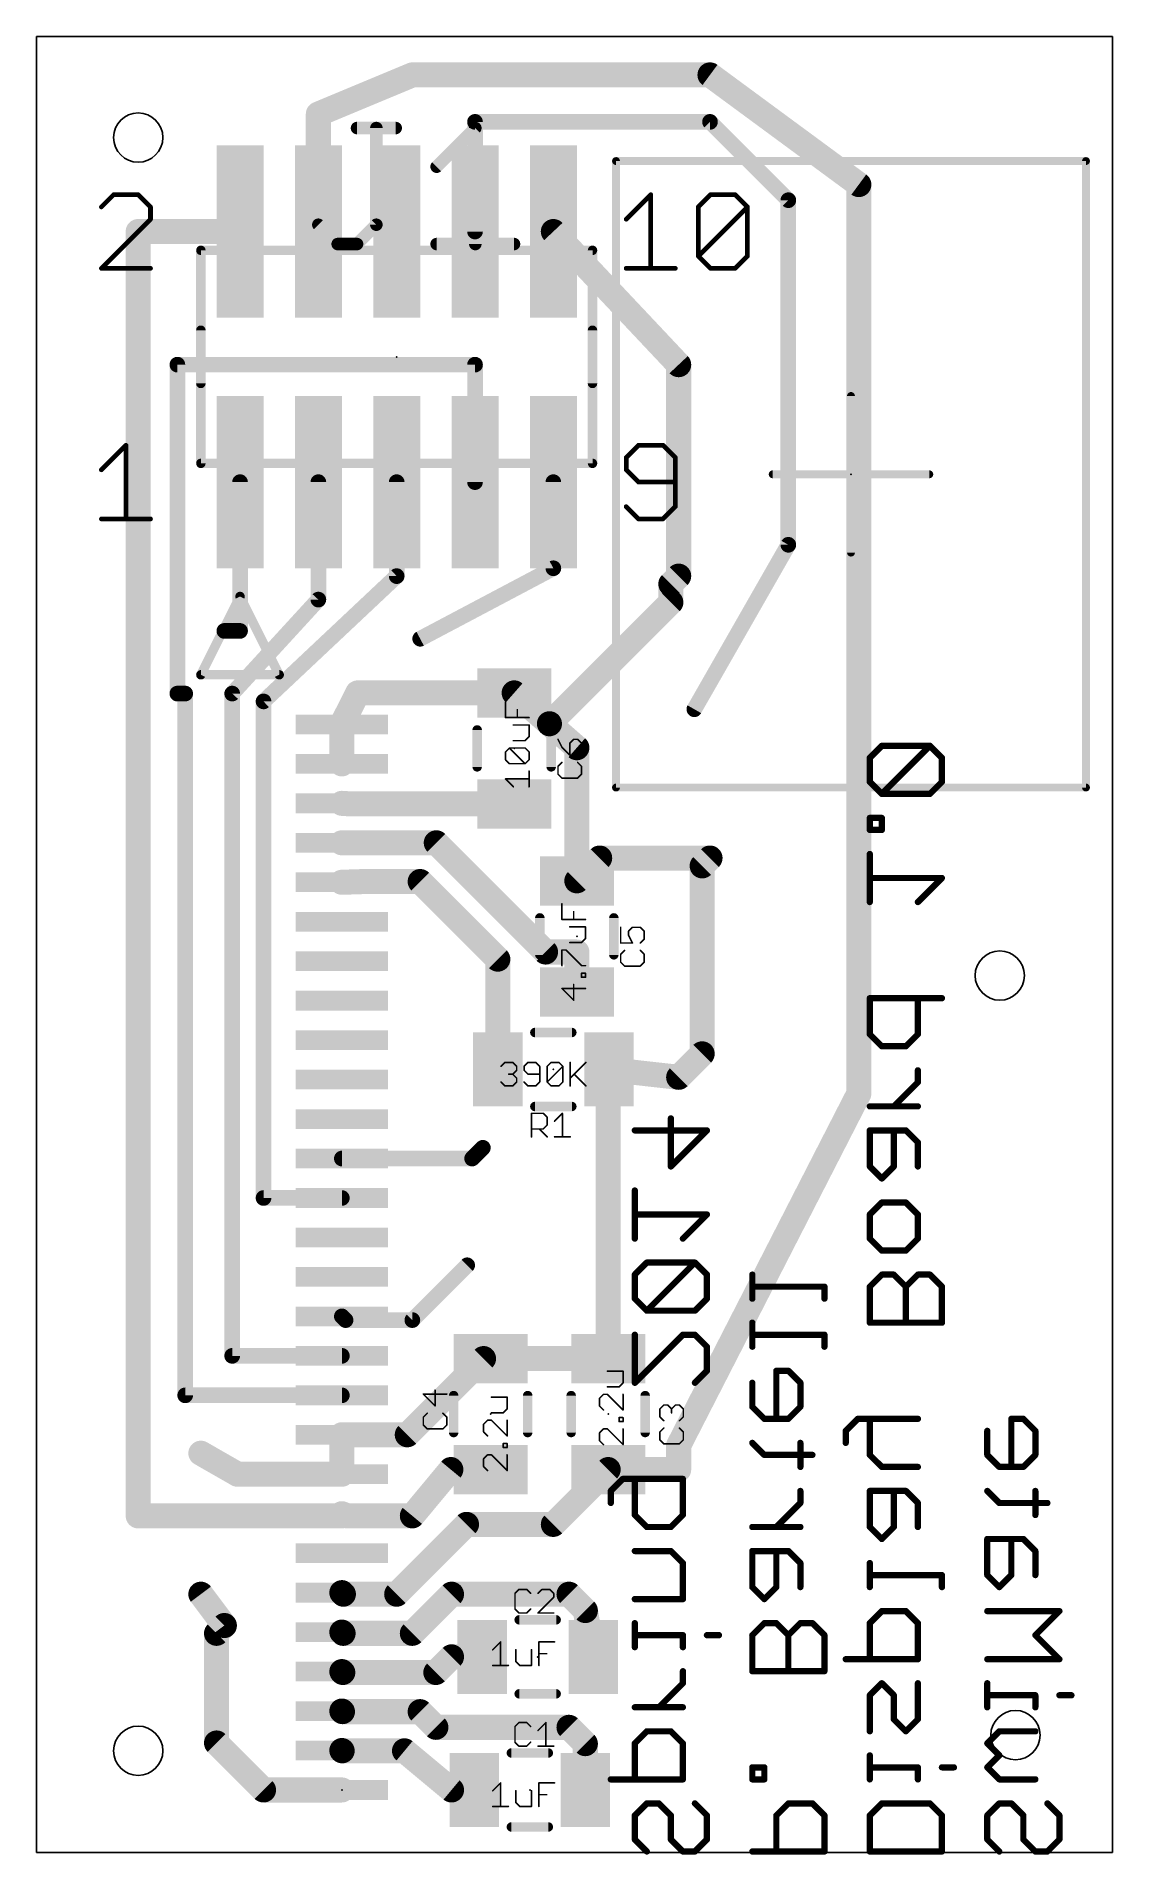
# Model space of a CAD drawing. Extents: x 0 to 17.4, y -0.3 to 29.2.
import ezdxf

# ---------------------------------------------------------------- set-up
doc = ezdxf.new("R2010")
doc.units = 0
for name, color, linetype in [('1', 22, 'CONTINUOUS'), ('122', 253, 'CONTINUOUS'), ('20', 7, 'CONTINUOUS'), ('21', 253, 'CONTINUOUS'), ('23', 7, 'CONTINUOUS'), ('25', 253, 'CONTINUOUS'), ('27', 253, 'CONTINUOUS'), ('51', 253, 'CONTINUOUS')]:
    doc.layers.add(name, color=color, linetype=linetype)

# ---------------------------------------------------------------- blocks, each defined once
blk = doc.blocks.new('RECT')
blk.add_solid([(-0.5, -0.5), (0.5, -0.5), (-0.5, 0.5), (0.5, 0.5)])

msp = doc.modelspace()

# ---------------------------------------------------------------- linework, layer by layer
at = {"layer": '1'}
for points, const_width in [([(4.572, 27.94), (6.096, 28.575)], 0.4064), ([(6.096, 28.575), (10.922, 28.575)], 0.4064), ([(10.922, 28.575), (13.335, 26.797)], 0.4064), ([(4.572, 26.035), (4.572, 27.94)], 0.4064), ([(10.922, 27.813), (7.112, 27.813)], 0.254), ([(7.112, 27.813), (7.112, 26.035)], 0.254), ([(12.192, 26.543), (10.922, 27.813)], 0.254), ([(13.335, 26.797), (13.335, 12.054)], 0.4064), ([(12.192, 20.955), (12.192, 26.543)], 0.254), ([(3.302, 26.035), (1.651, 26.035)], 0.4064), ([(1.651, 26.035), (1.651, 5.207)], 0.4064), ([(8.382, 26.035), (10.414, 23.876)], 0.4064), ([(2.286, 18.542), (2.286, 23.876)], 0.254), ([(2.286, 23.876), (7.112, 23.876)], 0.254), ([(7.112, 23.876), (7.112, 21.971)], 0.254), ([(10.414, 23.876), (10.414, 20.447)], 0.4064), ([(3.302, 21.971), (3.302, 19.558)], 0.254), ([(4.572, 21.971), (4.572, 20.066)], 0.254), ([(5.842, 20.447), (5.842, 21.971)], 0.254), ([(8.382, 21.971), (8.382, 20.574)], 0.254), ([(10.668, 18.288), (12.192, 20.955)], 0.254), ([(8.382, 20.574), (6.223, 19.431)], 0.254), ([(10.414, 20.447), (10.287, 20.32)], 0.4064), ([(3.683, 18.415), (5.842, 20.447)], 0.254), ([(10.287, 20.32), (10.287, 20.0207)], 0.4064), ([(4.572, 20.066), (3.175, 18.542)], 0.254), ([(10.287, 20.0207), (8.3189, 18.0526)], 0.4064), ([(3.302, 19.558), (3.048, 19.558)], 0.254), ([(2.413, 18.542), (2.286, 18.542)], 0.254), ([(2.413, 7.162), (2.413, 18.542)], 0.254), ([(3.175, 7.802), (3.175, 18.542)], 0.254), ([(4.953, 18.042), (5.21, 18.553)], 0.4064), ([(5.21, 18.553), (7.747, 18.553)], 0.4064), ([(7.747, 18.553), (8.3189, 18.0526)], 0.4064), ([(3.683, 10.362), (3.683, 18.415)], 0.254), ([(4.953, 17.402), (4.953, 18.042)], 0.4064), ([(8.3189, 18.0526), (8.763, 17.664)], 0.4064), ([(8.763, 17.664), (8.763, 15.505)], 0.4064), ([(4.953, 16.762), (5.089, 16.753)], 0.4064), ([(5.089, 16.753), (7.747, 16.753)], 0.4064), ([(4.953, 16.122), (6.484, 16.122)], 0.4064), ([(6.484, 16.122), (8.255, 14.351)], 0.4064), ([(9.133, 15.875), (8.763, 15.505)], 0.4064), ([(10.922, 15.875), (9.133, 15.875)], 0.4064), ([(10.795, 15.748), (10.922, 15.875)], 0.4064), ([(10.795, 15.367), (10.795, 15.748)], 0.4064), ([(4.953, 15.482), (5.322, 15.494)], 0.4064), ([(5.322, 15.494), (6.223, 15.494)], 0.4064), ([(6.223, 15.494), (7.482, 14.235)], 0.4064), ([(10.795, 12.7), (10.795, 15.367)], 0.4064), ([(8.255, 14.351), (8.763, 14.351)], 0.4064), ([(8.763, 14.351), (8.763, 13.705)], 0.4064), ([(7.482, 14.235), (7.482, 12.446)], 0.4064), ([(10.414, 12.319), (10.795, 12.7)], 0.4064), ([(9.271, 12.308), (9.282, 12.446)], 0.4064), ([(9.271, 7.758), (9.271, 12.308)], 0.4064), ([(9.282, 12.446), (10.414, 12.319)], 0.4064), ([(13.335, 12.054), (10.414, 6.35)], 0.4064), ([(7.065, 11.002), (7.239, 11.176)], 0.254), ([(4.953, 11.002), (7.065, 11.002)], 0.254), ([(4.953, 10.362), (3.683, 10.362)], 0.254), ([(6.985, 9.271), (6.096, 8.382)], 0.254), ([(5.013, 8.382), (4.953, 8.442)], 0.254), ([(6.096, 8.382), (5.013, 8.382)], 0.254), ([(4.953, 7.802), (3.175, 7.802)], 0.254), ([(6.014, 6.522), (7.25, 7.758)], 0.4064), ([(7.25, 7.758), (7.366, 7.758)], 0.4064), ([(7.366, 7.758), (9.271, 7.758)], 0.4064), ([(4.953, 7.162), (2.413, 7.162)], 0.254), ([(4.953, 6.522), (6.014, 6.522)], 0.4064), ([(4.953, 6.522), (4.953, 5.882)], 0.4064), ([(10.414, 6.35), (10.414, 5.958)], 0.4064), ([(3.262, 5.882), (2.667, 6.223)], 0.4064), ([(4.953, 5.882), (3.262, 5.882)], 0.4064), ([(6.096, 5.207), (6.72, 5.958)], 0.4064), ([(6.72, 5.958), (7.366, 5.958)], 0.4064), ([(8.382, 5.069), (9.271, 5.958)], 0.4064), ([(10.414, 5.958), (9.271, 5.958)], 0.4064), ([(1.651, 5.207), (4.953, 5.207)], 0.4064), ([(4.953, 5.207), (4.953, 5.242)], 0.4064), ([(5.045, 5.207), (4.953, 5.242)], 0.4064), ([(6.096, 5.207), (5.045, 5.207)], 0.4064), ([(5.842, 3.937), (6.974, 5.069)], 0.4064), ([(6.974, 5.069), (8.382, 5.069)], 0.4064), ([(2.667, 3.937), (3.048, 3.429)], 0.4064), ([(4.953, 3.962), (4.978, 3.937)], 0.4064), ([(4.978, 3.937), (5.842, 3.937)], 0.4064), ([(6.096, 3.302), (6.731, 3.937)], 0.4064), ([(6.731, 3.937), (8.636, 3.937)], 0.4064), ([(8.636, 3.937), (8.901, 3.672)], 0.4064), ([(8.901, 3.672), (9.028, 2.921)], 0.4064), ([(3.048, 3.429), (2.921, 3.302)], 0.4064), ([(2.921, 3.302), (2.921, 1.524)], 0.4064), ([(4.953, 3.322), (4.973, 3.302)], 0.4064), ([(4.973, 3.302), (6.096, 3.302)], 0.4064), ([(6.477, 2.667), (6.731, 2.921)], 0.4064), ([(6.731, 2.921), (7.228, 2.921)], 0.4064), ([(4.953, 2.682), (4.968, 2.667)], 0.4064), ([(4.968, 2.667), (6.477, 2.667)], 0.4064), ([(4.953, 2.042), (4.963, 2.032)], 0.4064), ([(4.963, 2.032), (6.223, 2.032)], 0.4064), ([(6.223, 2.032), (6.477, 1.778)], 0.4064), ([(6.477, 1.778), (8.636, 1.778)], 0.4064), ([(8.636, 1.778), (8.901, 1.513)], 0.4064), ([(2.921, 1.524), (3.683, 0.762)], 0.4064), ([(4.953, 1.402), (4.958, 1.397)], 0.4064), ([(4.958, 1.397), (5.969, 1.397)], 0.4064), ([(5.969, 1.397), (6.731, 0.762)], 0.4064), ([(8.901, 1.513), (8.901, 0.762)], 0.4064), ([(3.683, 0.762), (4.953, 0.762)], 0.4064), ([(6.731, 0.762), (7.101, 0.762)], 0.4064)]:
    msp.add_lwpolyline(points, dxfattribs=dict(at, const_width=const_width))
for points, const_width in [([(6.096, 28.6766, 1), (6.096, 28.4734)], 0.2032), ([(6.1351, 28.4812, 1), (6.0569, 28.6688)], 0.2032), ([(10.9823, 28.6568, 1), (10.8617, 28.4932)], 0.2032), ([(10.922, 28.4734, 1), (10.922, 28.6766)], 0.2032), ([(4.6736, 27.94, 1), (4.4704, 27.94)], 0.2032), ([(4.5329, 28.0338, 1), (4.6111, 27.8462)], 0.2032), ([(7.112, 27.8765, 1), (7.112, 27.7495)], 0.127), ([(7.1755, 27.813, 1), (7.0485, 27.813)], 0.127), ([(10.9669, 27.8579, 1), (10.8771, 27.7681)], 0.127), ([(10.922, 27.7495, 1), (10.922, 27.8765)], 0.127), ([(13.4366, 26.797, 1), (13.2334, 26.797)], 0.2032), ([(13.2747, 26.7152, 1), (13.3953, 26.8788)], 0.2032), ([(12.2555, 26.543, 1), (12.1285, 26.543)], 0.127), ([(12.1471, 26.4981, 1), (12.2369, 26.5879)], 0.127), ([(1.651, 26.1366, 1), (1.651, 25.9334)], 0.2032), ([(1.7526, 26.035, 1), (1.5494, 26.035)], 0.2032), ([(3.302, 25.9334, 1), (3.302, 26.1366)], 0.2032), ([(4.4704, 26.035, 1), (4.6736, 26.035)], 0.2032), ([(7.0485, 26.035, 1), (7.1755, 26.035)], 0.127), ([(8.456, 26.1046, 1), (8.308, 25.9654)], 0.2032), ([(2.3495, 23.876, 1), (2.2225, 23.876)], 0.127), ([(2.286, 23.9395, 1), (2.286, 23.8125)], 0.127), ([(7.1755, 23.876, 1), (7.0485, 23.876)], 0.127), ([(7.112, 23.8125, 1), (7.112, 23.9395)], 0.127), ([(10.5156, 23.876, 1), (10.3124, 23.876)], 0.2032), ([(10.34, 23.8064, 1), (10.488, 23.9456)], 0.2032), ([(3.3655, 21.971, 1), (3.2385, 21.971)], 0.127), ([(4.6355, 21.971, 1), (4.5085, 21.971)], 0.127), ([(5.9055, 21.971, 1), (5.7785, 21.971)], 0.127), ([(7.0485, 21.971, 1), (7.1755, 21.971)], 0.127), ([(8.4455, 21.971, 1), (8.3185, 21.971)], 0.127), ([(12.1285, 20.955, 1), (12.2555, 20.955)], 0.127), ([(12.2471, 20.9235, 1), (12.1369, 20.9865)], 0.127), ([(8.4117, 20.5179, 1), (8.3523, 20.6301)], 0.127), ([(10.4858, 20.3752, 1), (10.3422, 20.5188)], 0.2032), ([(5.7785, 20.447, 1), (5.9055, 20.447)], 0.127), ([(5.8855, 20.4008, 1), (5.7985, 20.4932)], 0.127), ([(8.3185, 20.574, 1), (8.4455, 20.574)], 0.127), ([(10.3886, 20.32, 1), (10.1854, 20.32)], 0.2032), ([(10.2152, 20.3918, 1), (10.3588, 20.2482)], 0.2032), ([(10.3124, 20.447, 1), (10.5156, 20.447)], 0.2032), ([(4.5085, 20.066, 1), (4.6355, 20.066)], 0.127), ([(4.6188, 20.0231, 1), (4.5252, 20.1089)], 0.127), ([(10.1854, 20.0207, 1), (10.3886, 20.0207)], 0.2032), ([(10.3588, 19.9489, 1), (10.2152, 20.0925)], 0.2032), ([(3.048, 19.6215, 1), (3.048, 19.4945)], 0.127), ([(3.2385, 19.558, 1), (3.3655, 19.558)], 0.127), ([(3.302, 19.4945, 1), (3.302, 19.6215)], 0.127), ([(6.1933, 19.4871, 1), (6.2527, 19.3749)], 0.127), ([(2.286, 18.6055, 1), (2.286, 18.4785)], 0.127), ([(2.2225, 18.542, 1), (2.3495, 18.542)], 0.127), ([(2.4765, 18.542, 1), (2.3495, 18.542)], 0.127), ([(2.413, 18.4785, 1), (2.413, 18.6055)], 0.127), ([(3.2385, 18.542, 1), (3.1115, 18.542)], 0.127), ([(3.1282, 18.5849, 1), (3.2218, 18.4991)], 0.127), ([(5.21, 18.6546, 1), (5.21, 18.4514)], 0.2032), ([(5.3008, 18.5074, 1), (5.1192, 18.5986)], 0.2032), ([(7.8139, 18.6295, 1), (7.6801, 18.4765)], 0.2032), ([(7.747, 18.4514, 1), (7.747, 18.6546)], 0.2032), ([(3.7465, 18.415, 1), (3.6195, 18.415)], 0.127), ([(3.6395, 18.4612, 1), (3.7265, 18.3688)], 0.127), ([(10.6129, 18.3195, 1), (10.7231, 18.2565)], 0.127), ([(5.0546, 18.042, 1), (4.8514, 18.042)], 0.2032), ([(4.8622, 18.0876, 1), (5.0438, 17.9964)], 0.2032), ([(8.3858, 18.1291, 1), (8.252, 17.9761)], 0.2032), ([(8.2471, 18.1244, 1), (8.3907, 17.9808)], 0.2032), ([(8.252, 17.9761, 1), (8.3858, 18.1291)], 0.2032), ([(8.8646, 17.664, 1), (8.6614, 17.664)], 0.2032), ([(8.6961, 17.5875, 1), (8.8299, 17.7405)], 0.2032), ([(4.8514, 17.402, 1), (5.0546, 17.402)], 0.2032), ([(4.9597, 16.8634, 1), (4.9463, 16.6606)], 0.2032), ([(5.089, 16.8546, 1), (5.089, 16.6514)], 0.2032), ([(5.0823, 16.6516, 1), (5.0957, 16.8544)], 0.2032), ([(7.747, 16.6514, 1), (7.747, 16.8546)], 0.2032), ([(4.953, 16.2236, 1), (4.953, 16.0204)], 0.2032), ([(6.5558, 16.1938, 1), (6.4122, 16.0502)], 0.2032), ([(6.484, 16.0204, 1), (6.484, 16.2236)], 0.2032), ([(9.133, 15.9766, 1), (9.133, 15.7734)], 0.2032), ([(9.2048, 15.8032, 1), (9.0612, 15.9468)], 0.2032), ([(10.8966, 15.748, 1), (10.6934, 15.748)], 0.2032), ([(10.9938, 15.8032, 1), (10.8502, 15.9468)], 0.2032), ([(10.922, 15.7734, 1), (10.922, 15.9766)], 0.2032), ([(4.9497, 15.5835, 1), (4.9563, 15.3805)], 0.2032), ([(5.322, 15.5956, 1), (5.322, 15.3924)], 0.2032), ([(5.3253, 15.3925, 1), (5.3187, 15.5955)], 0.2032), ([(6.2948, 15.5658, 1), (6.1512, 15.4222)], 0.2032), ([(6.223, 15.3924, 1), (6.223, 15.5956)], 0.2032), ([(8.6912, 15.5768, 1), (8.8348, 15.4332)], 0.2032), ([(10.7232, 15.8198, 1), (10.8668, 15.6762)], 0.2032), ([(8.6614, 15.505, 1), (8.8646, 15.505)], 0.2032), ([(10.8966, 15.367, 1), (10.6934, 15.367)], 0.2032), ([(10.6934, 15.367, 1), (10.8966, 15.367)], 0.2032), ([(8.255, 14.4526, 1), (8.255, 14.2494)], 0.2032), ([(8.1832, 14.2792, 1), (8.3268, 14.4228)], 0.2032), ([(8.8646, 14.351, 1), (8.6614, 14.351)], 0.2032), ([(8.763, 14.2494, 1), (8.763, 14.4526)], 0.2032), ([(7.5836, 14.235, 1), (7.3804, 14.235)], 0.2032), ([(7.4102, 14.1632, 1), (7.5538, 14.3068)], 0.2032), ([(8.6614, 13.705, 1), (8.8646, 13.705)], 0.2032), ([(10.6934, 12.7, 1), (10.8966, 12.7)], 0.2032), ([(10.8668, 12.6282, 1), (10.7232, 12.7718)], 0.2032), ([(7.3804, 12.446, 1), (7.5836, 12.446)], 0.2032), ([(9.3726, 12.308, 1), (9.1694, 12.308)], 0.2032), ([(9.1697, 12.3161, 1), (9.3723, 12.2999)], 0.2032), ([(9.2933, 12.547, 1), (9.2707, 12.345)], 0.2032), ([(9.3833, 12.4379, 1), (9.1807, 12.4541)], 0.2032), ([(10.3422, 12.3908, 1), (10.4858, 12.2472)], 0.2032), ([(10.4027, 12.218, 1), (10.4253, 12.42)], 0.2032), ([(13.2334, 12.054, 1), (13.4366, 12.054)], 0.2032), ([(13.4254, 12.0077, 1), (13.2446, 12.1003)], 0.2032), ([(7.2839, 11.1311, 1), (7.1941, 11.2209)], 0.127), ([(4.953, 11.0655, 1), (4.953, 10.9385)], 0.127), ([(7.0201, 11.0469, 1), (7.1099, 10.9571)], 0.127), ([(7.065, 10.9385, 1), (7.065, 11.0655)], 0.127), ([(3.683, 10.4255, 1), (3.683, 10.2985)], 0.127), ([(3.6195, 10.362, 1), (3.7465, 10.362)], 0.127), ([(4.953, 10.2985, 1), (4.953, 10.4255)], 0.127), ([(7.0299, 9.2261, 1), (6.9401, 9.3159)], 0.127), ([(4.9979, 8.4869, 1), (4.9081, 8.3971)], 0.127), ([(5.013, 8.4455, 1), (5.013, 8.3185)], 0.127), ([(4.9681, 8.3371, 1), (5.0579, 8.4269)], 0.127), ([(6.0511, 8.4269, 1), (6.1409, 8.3371)], 0.127), ([(6.096, 8.3185, 1), (6.096, 8.4455)], 0.127), ([(3.175, 7.8655, 1), (3.175, 7.7385)], 0.127), ([(3.1115, 7.802, 1), (3.2385, 7.802)], 0.127), ([(4.953, 7.7385, 1), (4.953, 7.8655)], 0.127), ([(7.25, 7.8596, 1), (7.25, 7.6564)], 0.2032), ([(7.3218, 7.6862, 1), (7.1782, 7.8298)], 0.2032), ([(7.366, 7.8596, 1), (7.366, 7.6564)], 0.2032), ([(7.366, 7.6564, 1), (7.366, 7.8596)], 0.2032), ([(9.1694, 7.758, 1), (9.3726, 7.758)], 0.2032), ([(9.271, 7.6564, 1), (9.271, 7.8596)], 0.2032), ([(2.413, 7.2255, 1), (2.413, 7.0985)], 0.127), ([(2.3495, 7.162, 1), (2.4765, 7.162)], 0.127), ([(4.953, 7.0985, 1), (4.953, 7.2255)], 0.127), ([(4.953, 6.6236, 1), (4.953, 6.4204)], 0.2032), ([(5.0546, 6.522, 1), (4.8514, 6.522)], 0.2032), ([(5.9422, 6.5938, 1), (6.0858, 6.4502)], 0.2032), ([(6.014, 6.4204, 1), (6.014, 6.6236)], 0.2032), ([(10.5156, 6.35, 1), (10.3124, 6.35)], 0.2032), ([(10.3236, 6.3963, 1), (10.5044, 6.3037)], 0.2032), ([(2.7175, 6.3111, 1), (2.6165, 6.1349)], 0.2032), ([(3.262, 5.9836, 1), (3.262, 5.7804)], 0.2032), ([(3.2115, 5.7939, 1), (3.3125, 5.9701)], 0.2032), ([(4.8514, 5.882, 1), (5.0546, 5.882)], 0.2032), ([(4.953, 5.7804, 1), (4.953, 5.9836)], 0.2032), ([(6.72, 6.0596, 1), (6.72, 5.8564)], 0.2032), ([(6.7981, 5.8931, 1), (6.6419, 6.0229)], 0.2032), ([(7.366, 5.8564, 1), (7.366, 6.0596)], 0.2032), ([(9.271, 6.0596, 1), (9.271, 5.8564)], 0.2032), ([(9.3428, 5.8862, 1), (9.1992, 6.0298)], 0.2032), ([(10.3124, 5.958, 1), (10.5156, 5.958)], 0.2032), ([(10.414, 5.8564, 1), (10.414, 6.0596)], 0.2032), ([(1.651, 5.3086, 1), (1.651, 5.1054)], 0.2032), ([(1.5494, 5.207, 1), (1.7526, 5.207)], 0.2032), ([(5.0546, 5.242, 1), (4.8514, 5.242)], 0.2032), ([(4.9891, 5.337, 1), (4.9169, 5.147)], 0.2032), ([(4.8514, 5.207, 1), (5.0546, 5.207)], 0.2032), ([(5.045, 5.3086, 1), (5.045, 5.1054)], 0.2032), ([(4.953, 5.1054, 1), (4.953, 5.3086)], 0.2032), ([(5.0089, 5.112, 1), (5.0811, 5.302)], 0.2032), ([(6.0179, 5.2719, 1), (6.1741, 5.1421)], 0.2032), ([(6.096, 5.1054, 1), (6.096, 5.3086)], 0.2032), ([(6.974, 5.1706, 1), (6.974, 4.9674)], 0.2032), ([(7.0458, 4.9972, 1), (6.9022, 5.1408)], 0.2032), ([(8.3102, 5.1408, 1), (8.4538, 4.9972)], 0.2032), ([(8.382, 4.9674, 1), (8.382, 5.1706)], 0.2032), ([(2.7483, 3.998, 1), (2.5857, 3.876)], 0.2032), ([(5.0248, 4.0338, 1), (4.8812, 3.8902)], 0.2032), ([(4.978, 4.0386, 1), (4.978, 3.8354)], 0.2032), ([(5.842, 3.8354, 1), (5.842, 4.0386)], 0.2032), ([(6.731, 4.0386, 1), (6.731, 3.8354)], 0.2032), ([(6.8028, 3.8652, 1), (6.6592, 4.0088)], 0.2032), ([(8.7078, 4.0088, 1), (8.5642, 3.8652)], 0.2032), ([(8.636, 3.8354, 1), (8.636, 4.0386)], 0.2032), ([(4.9062, 3.8652, 1), (5.0498, 4.0088)], 0.2032), ([(5.7702, 4.0088, 1), (5.9138, 3.8652)], 0.2032), ([(9.0012, 3.6889, 1), (8.8008, 3.6551)], 0.2032), ([(8.8292, 3.6002, 1), (8.9728, 3.7438)], 0.2032), ([(2.9667, 3.368, 1), (3.1293, 3.49)], 0.2032), ([(3.1198, 3.3572, 1), (2.9762, 3.5008)], 0.2032), ([(3.0226, 3.302, 1), (2.8194, 3.302)], 0.2032), ([(2.8492, 3.3738, 1), (2.9928, 3.2302)], 0.2032), ([(5.0248, 3.3938, 1), (4.8812, 3.2502)], 0.2032), ([(4.973, 3.4036, 1), (4.973, 3.2004)], 0.2032), ([(4.9012, 3.2302, 1), (5.0448, 3.3738)], 0.2032), ([(6.0242, 3.3738, 1), (6.1678, 3.2302)], 0.2032), ([(6.096, 3.2004, 1), (6.096, 3.4036)], 0.2032), ([(6.731, 3.0226, 1), (6.731, 2.8194)], 0.2032), ([(6.8028, 2.8492, 1), (6.6592, 2.9928)], 0.2032), ([(7.228, 2.8194, 1), (7.228, 3.0226)], 0.2032), ([(8.9278, 2.9041, 1), (9.1282, 2.9379)], 0.2032), ([(5.0248, 2.7538, 1), (4.8812, 2.6102)], 0.2032), ([(4.968, 2.7686, 1), (4.968, 2.5654)], 0.2032), ([(4.8962, 2.5952, 1), (5.0398, 2.7388)], 0.2032), ([(6.4052, 2.7388, 1), (6.5488, 2.5952)], 0.2032), ([(6.477, 2.5654, 1), (6.477, 2.7686)], 0.2032), ([(5.0248, 2.1138, 1), (4.8812, 1.9702)], 0.2032), ([(4.963, 2.1336, 1), (4.963, 1.9304)], 0.2032), ([(4.8912, 1.9602, 1), (5.0348, 2.1038)], 0.2032), ([(6.2948, 2.1038, 1), (6.1512, 1.9602)], 0.2032), ([(6.223, 1.9304, 1), (6.223, 2.1336)], 0.2032), ([(6.477, 1.8796, 1), (6.477, 1.6764)], 0.2032), ([(6.4052, 1.7062, 1), (6.5488, 1.8498)], 0.2032), ([(8.7078, 1.8498, 1), (8.5642, 1.7062)], 0.2032), ([(8.636, 1.6764, 1), (8.636, 1.8796)], 0.2032), ([(2.8194, 1.524, 1), (3.0226, 1.524)], 0.2032), ([(2.9928, 1.5958, 1), (2.8492, 1.4522)], 0.2032), ([(5.0248, 1.4738, 1), (4.8812, 1.3302)], 0.2032), ([(4.958, 1.4986, 1), (4.958, 1.2954)], 0.2032), ([(4.8862, 1.3252, 1), (5.0298, 1.4688)], 0.2032), ([(6.034, 1.4751, 1), (5.904, 1.3189)], 0.2032), ([(5.969, 1.2954, 1), (5.969, 1.4986)], 0.2032), ([(9.0026, 1.513, 1), (8.7994, 1.513)], 0.2032), ([(8.8292, 1.4412, 1), (8.9728, 1.5848)], 0.2032), ([(3.683, 0.8636, 1), (3.683, 0.6604)], 0.2032), ([(3.6112, 0.6902, 1), (3.7548, 0.8338)], 0.2032), ([(4.953, 0.6604, 1), (4.953, 0.8636)], 0.2032), ([(6.731, 0.8636, 1), (6.731, 0.6604)], 0.2032), ([(6.666, 0.6839, 1), (6.796, 0.8401)], 0.2032), ([(7.101, 0.6604, 1), (7.101, 0.8636)], 0.2032), ([(8.7994, 0.762, 1), (9.0026, 0.762)], 0.2032)]:
    msp.add_lwpolyline(points, format="xyb", dxfattribs=dict(at, const_width=const_width))
at = {"layer": '122', "const_width": 0.1016}
for points in [[(13.7077, 17.695), (13.5128, 17.5001)], [(14.4873, 17.695), (13.7077, 17.695)], [(13.7077, 16.9154), (14.4873, 17.695)], [(14.6822, 17.5001), (14.4873, 17.695)], [(13.5128, 17.5001), (13.5128, 17.1103)], [(14.6822, 17.1103), (14.6822, 17.5001)], [(13.5128, 17.1103), (13.7077, 16.9154)], [(14.4873, 16.9154), (14.6822, 17.1103)], [(13.7077, 16.9154), (14.4873, 16.9154)], [(13.7077, 16.5256), (13.5128, 16.5256)], [(13.5128, 16.5256), (13.5128, 16.3307)], [(13.7077, 16.3307), (13.7077, 16.5256)], [(13.5128, 16.3307), (13.7077, 16.3307)], [(13.5128, 15.1613), (13.5128, 15.9409)], [(14.6822, 15.5511), (13.5128, 15.5511)], [(14.2924, 15.1613), (14.6822, 15.5511)], [(14.6822, 13.6021), (13.5128, 13.6021)], [(13.5128, 13.6021), (13.5128, 13.0174)], [(14.2924, 13.0174), (14.2924, 13.6021)], [(13.5128, 13.0174), (13.7077, 12.8225)], [(14.0975, 12.8225), (14.2924, 13.0174)], [(13.7077, 12.8225), (14.0975, 12.8225)], [(14.2924, 12.2378), (14.2924, 12.4327)], [(13.9026, 11.848), (14.2924, 12.2378)], [(13.5128, 11.848), (14.2924, 11.848)], [(9.7028, 11.4582), (10.8722, 11.4582)], [(10.2875, 10.8735), (10.2875, 11.6531)], [(10.8722, 11.4582), (10.2875, 10.8735)], [(14.0975, 11.4582), (13.5128, 11.4582)], [(13.5128, 11.4582), (13.5128, 10.8735)], [(13.9026, 10.8735), (13.9026, 11.4582)], [(14.2924, 11.2633), (14.0975, 11.4582)], [(14.2924, 10.8735), (14.2924, 11.2633)], [(13.5128, 10.8735), (13.7077, 10.6786)], [(13.7077, 10.6786), (13.9026, 10.8735)], [(9.7028, 9.7041), (9.7028, 10.4837)], [(13.5128, 10.0939), (13.7077, 10.2888)], [(13.7077, 10.2888), (14.0975, 10.2888)], [(14.0975, 10.2888), (14.2924, 10.0939)], [(10.8722, 10.0939), (9.7028, 10.0939)], [(10.4824, 9.7041), (10.8722, 10.0939)], [(13.5128, 9.7041), (13.5128, 10.0939)], [(14.2924, 10.0939), (14.2924, 9.7041)], [(13.7077, 9.5092), (13.5128, 9.7041)], [(14.2924, 9.7041), (14.0975, 9.5092)], [(14.0975, 9.5092), (13.7077, 9.5092)], [(9.8977, 9.3143), (9.7028, 9.1194)], [(9.7028, 9.1194), (9.7028, 8.7296)], [(10.6773, 9.3143), (9.8977, 9.3143)], [(9.8977, 8.5347), (10.6773, 9.3143)], [(10.8722, 9.1194), (10.6773, 9.3143)], [(10.8722, 8.7296), (10.8722, 9.1194)], [(11.6078, 8.7296), (11.6078, 9.1194)], [(13.7077, 9.1194), (13.5128, 8.9245)], [(13.9026, 9.1194), (13.7077, 9.1194)], [(14.0975, 8.9245), (13.9026, 9.1194)], [(14.2924, 9.1194), (14.0975, 8.9245)], [(14.4873, 9.1194), (14.2924, 9.1194)], [(14.6822, 8.9245), (14.4873, 9.1194)], [(12.7772, 8.9245), (11.6078, 8.9245)], [(12.7772, 8.7296), (12.7772, 8.9245)], [(13.5128, 8.9245), (13.5128, 8.3398)], [(14.0975, 8.3398), (14.0975, 8.9245)], [(14.6822, 8.3398), (14.6822, 8.9245)], [(9.7028, 8.7296), (9.8977, 8.5347)], [(9.8977, 8.5347), (10.6773, 8.5347)], [(10.6773, 8.5347), (10.8722, 8.7296)], [(11.6078, 7.95), (11.6078, 8.3398)], [(13.5128, 8.3398), (14.6822, 8.3398)], [(9.7028, 8.1449), (9.7028, 7.3653)], [(9.7028, 7.3653), (10.4824, 8.1449)], [(10.4824, 8.1449), (10.6773, 8.1449)], [(10.6773, 8.1449), (10.8722, 7.95)], [(10.8722, 7.95), (10.8722, 7.5602)], [(12.7772, 8.1449), (11.6078, 8.1449)], [(12.7772, 7.95), (12.7772, 8.1449)], [(10.8722, 7.5602), (10.6773, 7.3653)], [(11.6078, 7.3653), (11.6078, 6.9755)], [(12.1925, 7.5602), (11.9976, 7.5602)], [(11.9976, 7.5602), (11.9976, 6.7806)], [(12.3874, 7.3653), (12.1925, 7.5602)], [(12.3874, 6.9755), (12.3874, 7.3653)], [(11.6078, 6.9755), (11.8027, 6.7806)], [(11.8027, 6.7806), (12.1925, 6.7806)], [(12.1925, 6.7806), (12.3874, 6.9755)], [(13.3179, 6.7806), (13.123, 6.5857)], [(14.2924, 6.7806), (13.3179, 6.7806)], [(13.5128, 6.1959), (13.5128, 6.7806)], [(16.0025, 6.7806), (15.8076, 6.7806)], [(15.8076, 6.7806), (15.8076, 6.001)], [(16.1974, 6.5857), (16.0025, 6.7806)], [(13.123, 6.5857), (13.123, 6.3908)], [(15.4178, 6.5857), (15.4178, 6.1959)], [(16.1974, 6.1959), (16.1974, 6.5857)], [(11.8027, 6.1959), (11.6078, 6.3908)], [(12.5823, 6.1959), (11.8027, 6.1959)], [(12.3874, 6.001), (12.3874, 6.3908)], [(13.7077, 6.001), (13.5128, 6.1959)], [(15.4178, 6.1959), (15.6127, 6.001)], [(16.0025, 6.001), (16.1974, 6.1959)], [(14.2924, 6.001), (13.7077, 6.001)], [(15.6127, 6.001), (16.0025, 6.001)], [(9.313, 5.6112), (9.5079, 5.8061)], [(9.313, 5.4163), (9.313, 5.6112)], [(9.5079, 5.8061), (10.4824, 5.8061)], [(9.7028, 5.2214), (9.7028, 5.8061)], [(10.4824, 5.8061), (10.4824, 5.2214)], [(12.3874, 5.4163), (12.3874, 5.6112)], [(14.0975, 5.6112), (13.5128, 5.6112)], [(13.5128, 5.6112), (13.5128, 5.0265)], [(13.9026, 5.0265), (13.9026, 5.6112)], [(14.2924, 5.4163), (14.0975, 5.6112)], [(15.6127, 5.4163), (15.4178, 5.6112)], [(16.1974, 5.2214), (16.1974, 5.6112)], [(11.9976, 5.0265), (12.3874, 5.4163)], [(14.2924, 5.0265), (14.2924, 5.4163)], [(16.3923, 5.4163), (15.6127, 5.4163)], [(9.8977, 5.0265), (9.7028, 5.2214)], [(10.2875, 5.0265), (9.8977, 5.0265)], [(10.4824, 5.2214), (10.2875, 5.0265)], [(11.6078, 5.0265), (12.3874, 5.0265)], [(13.5128, 5.0265), (13.7077, 4.8316)], [(13.7077, 4.8316), (13.9026, 5.0265)], [(16.0025, 4.8316), (15.4178, 4.8316)], [(15.4178, 4.8316), (15.4178, 4.2469)], [(15.8076, 4.2469), (15.8076, 4.8316)], [(16.1974, 4.6367), (16.0025, 4.8316)], [(10.2875, 4.6367), (9.7028, 4.6367)], [(10.4824, 4.4418), (10.2875, 4.6367)], [(10.4824, 3.8571), (10.4824, 4.4418)], [(12.1925, 4.6367), (11.6078, 4.6367)], [(11.6078, 4.6367), (11.6078, 4.052)], [(11.9976, 4.052), (11.9976, 4.6367)], [(12.3874, 4.4418), (12.1925, 4.6367)], [(12.3874, 4.052), (12.3874, 4.4418)], [(13.5128, 4.052), (13.5128, 4.4418)], [(16.1974, 4.2469), (16.1974, 4.6367)], [(14.6822, 4.2469), (13.5128, 4.2469)], [(14.6822, 4.052), (14.6822, 4.2469)], [(15.4178, 4.2469), (15.6127, 4.052)], [(15.6127, 4.052), (15.8076, 4.2469)], [(9.7028, 3.8571), (10.4824, 3.8571)], [(11.6078, 4.052), (11.8027, 3.8571)], [(11.8027, 3.8571), (11.9976, 4.052)], [(13.7077, 3.6622), (13.5128, 3.4673)], [(14.0975, 3.6622), (13.7077, 3.6622)], [(14.2924, 3.4673), (14.0975, 3.6622)], [(16.5872, 3.6622), (15.4178, 3.6622)], [(16.1974, 3.2724), (16.5872, 3.6622)], [(9.7028, 3.0775), (9.7028, 3.4673)], [(10.4824, 3.2724), (9.7028, 3.2724)], [(10.4824, 3.0775), (10.4824, 3.2724)], [(11.0671, 3.2724), (10.8722, 3.2724)], [(11.8027, 3.4673), (11.6078, 3.2724)], [(11.6078, 3.2724), (11.6078, 2.6877)], [(11.9976, 3.4673), (11.8027, 3.4673)], [(12.1925, 3.2724), (11.9976, 3.4673)], [(12.3874, 3.4673), (12.1925, 3.2724)], [(12.1925, 2.6877), (12.1925, 3.2724)], [(12.5823, 3.4673), (12.3874, 3.4673)], [(12.7772, 3.2724), (12.5823, 3.4673)], [(12.7772, 2.6877), (12.7772, 3.2724)], [(13.5128, 3.4673), (13.5128, 2.8826)], [(14.2924, 2.8826), (14.2924, 3.4673)], [(16.5872, 2.8826), (16.1974, 3.2724)], [(10.4824, 2.4928), (10.4824, 2.6877)], [(11.6078, 2.6877), (12.7772, 2.6877)], [(13.123, 2.8826), (14.2924, 2.8826)], [(15.4178, 2.8826), (16.5872, 2.8826)], [(10.0926, 2.103), (10.4824, 2.4928)], [(13.5128, 2.2979), (13.7077, 2.4928)], [(13.7077, 2.4928), (13.9026, 2.2979)], [(14.2924, 1.9081), (14.2924, 2.4928)], [(15.4178, 2.103), (15.4178, 2.4928)], [(9.7028, 2.103), (10.4824, 2.103)], [(13.5128, 1.7132), (13.5128, 2.2979)], [(13.9026, 2.2979), (13.9026, 1.9081)], [(16.1974, 2.2979), (15.4178, 2.2979)], [(16.1974, 2.103), (16.1974, 2.2979)], [(16.7821, 2.2979), (16.5872, 2.2979)], [(13.9026, 1.9081), (14.0975, 1.7132)], [(14.0975, 1.7132), (14.2924, 1.9081)], [(9.8977, 1.7132), (9.7028, 1.5183)], [(9.7028, 1.5183), (9.7028, 0.9336)], [(10.2875, 1.7132), (9.8977, 1.7132)], [(10.4824, 1.5183), (10.2875, 1.7132)], [(10.4824, 0.9336), (10.4824, 1.5183)], [(15.4178, 1.5183), (15.6127, 1.7132)], [(15.6127, 1.3234), (15.4178, 1.5183)], [(15.6127, 1.7132), (16.1974, 1.7132)], [(13.5128, 0.9336), (13.5128, 1.3234)], [(15.4178, 1.1285), (15.6127, 1.3234)], [(9.313, 0.9336), (10.4824, 0.9336)], [(11.8027, 1.1285), (11.6078, 1.1285)], [(11.6078, 1.1285), (11.6078, 0.9336)], [(11.6078, 0.9336), (11.8027, 0.9336)], [(11.8027, 0.9336), (11.8027, 1.1285)], [(14.2924, 1.1285), (13.5128, 1.1285)], [(14.2924, 0.9336), (14.2924, 1.1285)], [(14.8771, 1.1285), (14.6822, 1.1285)], [(15.6127, 0.9336), (15.4178, 1.1285)], [(16.1974, 0.9336), (15.6127, 0.9336)], [(9.8977, 0.5438), (9.7028, 0.3489)], [(10.0926, 0.5438), (9.8977, 0.5438)], [(10.2875, 0.3489), (10.0926, 0.5438)], [(10.6773, 0.5438), (10.8722, 0.3489)], [(12.1925, 0.5438), (11.9976, 0.3489)], [(12.5823, 0.5438), (12.1925, 0.5438)], [(12.7772, 0.3489), (12.5823, 0.5438)], [(13.5128, 0.3489), (13.7077, 0.5438)], [(13.7077, 0.5438), (14.4873, 0.5438)], [(14.4873, 0.5438), (14.6822, 0.3489)], [(15.6127, 0.5438), (15.4178, 0.3489)], [(15.8076, 0.5438), (15.6127, 0.5438)], [(16.0025, 0.3489), (15.8076, 0.5438)], [(16.3923, 0.5438), (16.5872, 0.3489)], [(9.7028, 0.3489), (9.7028, -0.0409)], [(10.2875, -0.0409), (10.2875, 0.3489)], [(10.8722, 0.3489), (10.8722, -0.0409)], [(11.9976, 0.3489), (11.9976, -0.2358)], [(12.7772, -0.2358), (12.7772, 0.3489)], [(13.5128, -0.2358), (13.5128, 0.3489)], [(14.6822, 0.3489), (14.6822, -0.2358)], [(15.4178, 0.3489), (15.4178, -0.0409)], [(16.0025, -0.0409), (16.0025, 0.3489)], [(16.5872, 0.3489), (16.5872, -0.0409)], [(9.7028, -0.0409), (9.8977, -0.2358)], [(10.4824, -0.2358), (10.2875, -0.0409)], [(10.8722, -0.0409), (10.6773, -0.2358)], [(15.4178, -0.0409), (15.6127, -0.2358)], [(16.1974, -0.2358), (16.0025, -0.0409)], [(16.5872, -0.0409), (16.3923, -0.2358)], [(10.6773, -0.2358), (10.4824, -0.2358)], [(11.6078, -0.2358), (12.7772, -0.2358)], [(14.6822, -0.2358), (13.5128, -0.2358)], [(16.3923, -0.2358), (16.1974, -0.2358)]]:
    msp.add_lwpolyline(points, dxfattribs=at)
at = {"layer": '122', "const_width": 0.0508}
for points in [[(13.7077, 17.7204, 1), (13.7077, 17.6696)], [(13.7257, 17.677, 1), (13.6897, 17.7129)], [(14.5053, 17.7129, 1), (14.4693, 17.677)], [(14.5053, 17.677, 1), (14.4693, 17.7129)], [(14.4873, 17.6696, 1), (14.4873, 17.7204)], [(13.5382, 17.5001, 1), (13.4874, 17.5001)], [(13.4948, 17.518, 1), (13.5308, 17.4821)], [(14.7076, 17.5001, 1), (14.6568, 17.5001)], [(14.6642, 17.4821, 1), (14.7002, 17.518)], [(13.5308, 17.1282, 1), (13.4948, 17.0923)], [(13.4874, 17.1103, 1), (13.5382, 17.1103)], [(14.6568, 17.1103, 1), (14.7076, 17.1103)], [(14.7002, 17.0923, 1), (14.6642, 17.1282)], [(13.7077, 16.9408, 1), (13.7077, 16.89)], [(13.6897, 16.9333, 1), (13.7257, 16.8974)], [(13.6897, 16.8974, 1), (13.7257, 16.9333)], [(14.4693, 16.9333, 1), (14.5053, 16.8974)], [(14.4873, 16.89, 1), (14.4873, 16.9408)], [(13.5128, 16.551, 1), (13.5128, 16.5002)], [(13.5382, 16.5256, 1), (13.4874, 16.5256)], [(13.7331, 16.5256, 1), (13.6823, 16.5256)], [(13.7077, 16.5002, 1), (13.7077, 16.551)], [(13.5128, 16.3561, 1), (13.5128, 16.3053)], [(13.4874, 16.3307, 1), (13.5382, 16.3307)], [(13.6823, 16.3307, 1), (13.7331, 16.3307)], [(13.7077, 16.3053, 1), (13.7077, 16.3561)], [(13.5382, 15.9409, 1), (13.4874, 15.9409)], [(13.5128, 15.5765, 1), (13.5128, 15.5257)], [(14.7002, 15.5331, 1), (14.6642, 15.569)], [(14.6822, 15.5257, 1), (14.6822, 15.5765)], [(13.4874, 15.1613, 1), (13.5382, 15.1613)], [(14.2744, 15.1792, 1), (14.3104, 15.1433)], [(13.5128, 13.6275, 1), (13.5128, 13.5767)], [(13.5382, 13.6021, 1), (13.4874, 13.6021)], [(14.3178, 13.6021, 1), (14.267, 13.6021)], [(14.6822, 13.5767, 1), (14.6822, 13.6275)], [(13.5308, 13.0353, 1), (13.4948, 12.9994)], [(13.4874, 13.0174, 1), (13.5382, 13.0174)], [(14.267, 13.0174, 1), (14.3178, 13.0174)], [(14.3104, 12.9994, 1), (14.2744, 13.0353)], [(13.7077, 12.8479, 1), (13.7077, 12.7971)], [(13.6897, 12.8045, 1), (13.7257, 12.8404)], [(14.0795, 12.8404, 1), (14.1155, 12.8045)], [(14.0975, 12.7971, 1), (14.0975, 12.8479)], [(14.3178, 12.4327, 1), (14.267, 12.4327)], [(14.267, 12.2378, 1), (14.3178, 12.2378)], [(14.3104, 12.2198, 1), (14.2744, 12.2557)], [(13.5128, 11.8734, 1), (13.5128, 11.8226)], [(13.8846, 11.8659, 1), (13.9206, 11.83)], [(14.2924, 11.8226, 1), (14.2924, 11.8734)], [(9.7028, 11.4836, 1), (9.7028, 11.4328)], [(10.3129, 11.6531, 1), (10.2621, 11.6531)], [(10.8902, 11.4402, 1), (10.8542, 11.4761)], [(10.8722, 11.4328, 1), (10.8722, 11.4836)], [(13.5128, 11.4836, 1), (13.5128, 11.4328)], [(13.5382, 11.4582, 1), (13.4874, 11.4582)], [(13.928, 11.4582, 1), (13.8772, 11.4582)], [(14.1155, 11.4761, 1), (14.0795, 11.4402)], [(14.0975, 11.4328, 1), (14.0975, 11.4836)], [(14.3178, 11.2633, 1), (14.267, 11.2633)], [(14.2744, 11.2453, 1), (14.3104, 11.2812)], [(10.2695, 10.8914, 1), (10.3055, 10.8555)], [(13.5308, 10.8914, 1), (13.4948, 10.8555)], [(13.9206, 10.8555, 1), (13.8846, 10.8914)], [(10.2621, 10.8735, 1), (10.3129, 10.8735)], [(13.4874, 10.8735, 1), (13.5382, 10.8735)], [(13.6897, 10.6965, 1), (13.7257, 10.6606)], [(13.6897, 10.6606, 1), (13.7257, 10.6965)], [(13.8772, 10.8735, 1), (13.928, 10.8735)], [(14.267, 10.8735, 1), (14.3178, 10.8735)], [(9.7282, 10.4837, 1), (9.6774, 10.4837)], [(13.7077, 10.3142, 1), (13.7077, 10.2634)], [(13.7257, 10.2708, 1), (13.6897, 10.3067)], [(14.1155, 10.3067, 1), (14.0795, 10.2708)], [(14.0975, 10.2634, 1), (14.0975, 10.3142)], [(9.7028, 10.1193, 1), (9.7028, 10.0685)], [(10.8902, 10.0759, 1), (10.8542, 10.1118)], [(10.8722, 10.0685, 1), (10.8722, 10.1193)], [(13.5382, 10.0939, 1), (13.4874, 10.0939)], [(13.4948, 10.1118, 1), (13.5308, 10.0759)], [(14.3178, 10.0939, 1), (14.267, 10.0939)], [(14.2744, 10.0759, 1), (14.3104, 10.1118)], [(10.4644, 9.722, 1), (10.5004, 9.6861)], [(13.5308, 9.722, 1), (13.4948, 9.6861)], [(14.3104, 9.6861, 1), (14.2744, 9.722)], [(9.6774, 9.7041, 1), (9.7282, 9.7041)], [(13.4874, 9.7041, 1), (13.5382, 9.7041)], [(13.7077, 9.5346, 1), (13.7077, 9.4838)], [(13.6897, 9.4912, 1), (13.7257, 9.5271)], [(14.0795, 9.5271, 1), (14.1155, 9.4912)], [(14.0975, 9.4838, 1), (14.0975, 9.5346)], [(14.267, 9.7041, 1), (14.3178, 9.7041)], [(9.7282, 9.1194, 1), (9.6774, 9.1194)], [(9.6848, 9.1373, 1), (9.7208, 9.1014)], [(9.8977, 9.3397, 1), (9.8977, 9.2889)], [(9.9157, 9.2963, 1), (9.8797, 9.3322)], [(10.6953, 9.3322, 1), (10.6593, 9.2963)], [(10.6953, 9.2963, 1), (10.6593, 9.3322)], [(10.6773, 9.2889, 1), (10.6773, 9.3397)], [(10.8976, 9.1194, 1), (10.8468, 9.1194)], [(10.8542, 9.1014, 1), (10.8902, 9.1373)], [(11.6332, 9.1194, 1), (11.5824, 9.1194)], [(13.7077, 9.1448, 1), (13.7077, 9.094)], [(13.7257, 9.1014, 1), (13.6897, 9.1373)], [(13.9206, 9.1373, 1), (13.8846, 9.1014)], [(13.9026, 9.094, 1), (13.9026, 9.1448)], [(14.2924, 9.1448, 1), (14.2924, 9.094)], [(14.3104, 9.1014, 1), (14.2744, 9.1373)], [(14.5053, 9.1373, 1), (14.4693, 9.1014)], [(14.4873, 9.094, 1), (14.4873, 9.1448)], [(11.6078, 8.9499, 1), (11.6078, 8.8991)], [(12.8026, 8.9245, 1), (12.7518, 8.9245)], [(12.7772, 8.8991, 1), (12.7772, 8.9499)], [(13.5382, 8.9245, 1), (13.4874, 8.9245)], [(13.4948, 8.9424, 1), (13.5308, 8.9065)], [(14.1229, 8.9245, 1), (14.0721, 8.9245)], [(14.0795, 8.9424, 1), (14.1155, 8.9065)], [(14.0795, 8.9065, 1), (14.1155, 8.9424)], [(14.7076, 8.9245, 1), (14.6568, 8.9245)], [(14.6642, 8.9065, 1), (14.7002, 8.9424)], [(9.7208, 8.7475, 1), (9.6848, 8.7116)], [(9.6774, 8.7296, 1), (9.7282, 8.7296)], [(9.8977, 8.5601, 1), (9.8977, 8.5093)], [(9.8797, 8.5526, 1), (9.9157, 8.5167)], [(9.8797, 8.5167, 1), (9.9157, 8.5526)], [(10.6593, 8.5526, 1), (10.6953, 8.5167)], [(10.6773, 8.5093, 1), (10.6773, 8.5601)], [(10.8468, 8.7296, 1), (10.8976, 8.7296)], [(10.8902, 8.7116, 1), (10.8542, 8.7475)], [(11.5824, 8.7296, 1), (11.6332, 8.7296)], [(12.7518, 8.7296, 1), (12.8026, 8.7296)], [(11.6332, 8.3398, 1), (11.5824, 8.3398)], [(13.5128, 8.3652, 1), (13.5128, 8.3144)], [(13.4874, 8.3398, 1), (13.5382, 8.3398)], [(14.0721, 8.3398, 1), (14.1229, 8.3398)], [(14.6568, 8.3398, 1), (14.7076, 8.3398)], [(14.6822, 8.3144, 1), (14.6822, 8.3652)], [(9.7282, 8.1449, 1), (9.6774, 8.1449)], [(10.4824, 8.1703, 1), (10.4824, 8.1195)], [(10.5004, 8.1269, 1), (10.4644, 8.1628)], [(10.6953, 8.1628, 1), (10.6593, 8.1269)], [(10.6773, 8.1195, 1), (10.6773, 8.1703)], [(10.8976, 7.95, 1), (10.8468, 7.95)], [(10.8542, 7.932, 1), (10.8902, 7.9679)], [(11.6078, 8.1703, 1), (11.6078, 8.1195)], [(11.5824, 7.95, 1), (11.6332, 7.95)], [(12.8026, 8.1449, 1), (12.7518, 8.1449)], [(12.7518, 7.95, 1), (12.8026, 7.95)], [(12.7772, 8.1195, 1), (12.7772, 8.1703)], [(9.6848, 7.3832, 1), (9.7208, 7.3473)], [(9.6774, 7.3653, 1), (9.7282, 7.3653)], [(10.6593, 7.3832, 1), (10.6953, 7.3473)], [(10.8468, 7.5602, 1), (10.8976, 7.5602)], [(10.8902, 7.5422, 1), (10.8542, 7.5781)], [(11.6332, 7.3653, 1), (11.5824, 7.3653)], [(11.9976, 7.5856, 1), (11.9976, 7.5348)], [(12.023, 7.5602, 1), (11.9722, 7.5602)], [(12.2105, 7.5781, 1), (12.1745, 7.5422)], [(12.1925, 7.5348, 1), (12.1925, 7.5856)], [(12.4128, 7.3653, 1), (12.362, 7.3653)], [(12.3694, 7.3473, 1), (12.4054, 7.3832)], [(11.6258, 6.9934, 1), (11.5898, 6.9575)], [(11.5824, 6.9755, 1), (11.6332, 6.9755)], [(11.8027, 6.806, 1), (11.8027, 6.7552)], [(11.7847, 6.7626, 1), (11.8207, 6.7985)], [(11.9722, 6.7806, 1), (12.023, 6.7806)], [(12.1745, 6.7985, 1), (12.2105, 6.7626)], [(12.1925, 6.7552, 1), (12.1925, 6.806)], [(12.362, 6.9755, 1), (12.4128, 6.9755)], [(12.4054, 6.9575, 1), (12.3694, 6.9934)], [(13.3179, 6.806, 1), (13.3179, 6.7552)], [(13.3359, 6.7626, 1), (13.2999, 6.7985)], [(13.5382, 6.7806, 1), (13.4874, 6.7806)], [(14.2924, 6.7552, 1), (14.2924, 6.806)], [(15.8076, 6.806, 1), (15.8076, 6.7552)], [(15.833, 6.7806, 1), (15.7822, 6.7806)], [(16.0205, 6.7985, 1), (15.9845, 6.7626)], [(16.0025, 6.7552, 1), (16.0025, 6.806)], [(13.1484, 6.5857, 1), (13.0976, 6.5857)], [(13.105, 6.6036, 1), (13.141, 6.5677)], [(15.4432, 6.5857, 1), (15.3924, 6.5857)], [(16.2228, 6.5857, 1), (16.172, 6.5857)], [(16.1794, 6.5677, 1), (16.2154, 6.6036)], [(11.6258, 6.4087, 1), (11.5898, 6.3728)], [(11.8027, 6.2213, 1), (11.8027, 6.1705)], [(11.7847, 6.1779, 1), (11.8207, 6.2138)], [(12.4128, 6.3908, 1), (12.362, 6.3908)], [(12.5823, 6.1705, 1), (12.5823, 6.2213)], [(13.0976, 6.3908, 1), (13.1484, 6.3908)], [(13.5308, 6.2138, 1), (13.4948, 6.1779)], [(13.4874, 6.1959, 1), (13.5382, 6.1959)], [(15.4358, 6.2138, 1), (15.3998, 6.1779)], [(15.3924, 6.1959, 1), (15.4432, 6.1959)], [(16.172, 6.1959, 1), (16.2228, 6.1959)], [(16.2154, 6.1779, 1), (16.1794, 6.2138)], [(12.362, 6.001, 1), (12.4128, 6.001)], [(13.7077, 6.0264, 1), (13.7077, 5.9756)], [(13.6897, 5.983, 1), (13.7257, 6.019)], [(14.2924, 5.9756, 1), (14.2924, 6.0264)], [(15.6127, 6.0264, 1), (15.6127, 5.9756)], [(15.5947, 5.983, 1), (15.6307, 6.019)], [(15.7822, 6.001, 1), (15.833, 6.001)], [(15.9845, 6.019, 1), (16.0205, 5.983)], [(16.0025, 5.9756, 1), (16.0025, 6.0264)], [(9.295, 5.6292, 1), (9.331, 5.5932)], [(9.3384, 5.6112, 1), (9.2876, 5.6112)], [(9.5079, 5.8315, 1), (9.5079, 5.7807)], [(9.5259, 5.7881, 1), (9.4899, 5.8241)], [(9.7282, 5.8061, 1), (9.6774, 5.8061)], [(10.5078, 5.8061, 1), (10.457, 5.8061)], [(10.4824, 5.7807, 1), (10.4824, 5.8315)], [(12.4128, 5.6112, 1), (12.362, 5.6112)], [(13.5128, 5.6366, 1), (13.5128, 5.5858)], [(13.5382, 5.6112, 1), (13.4874, 5.6112)], [(13.928, 5.6112, 1), (13.8772, 5.6112)], [(14.1155, 5.6292, 1), (14.0795, 5.5932)], [(14.0975, 5.5858, 1), (14.0975, 5.6366)], [(15.4358, 5.6292, 1), (15.3998, 5.5932)], [(16.2228, 5.6112, 1), (16.172, 5.6112)], [(9.2876, 5.4163, 1), (9.3384, 5.4163)], [(12.362, 5.4163, 1), (12.4128, 5.4163)], [(12.4054, 5.3983, 1), (12.3694, 5.4343)], [(14.3178, 5.4163, 1), (14.267, 5.4163)], [(14.2744, 5.3983, 1), (14.3104, 5.4343)], [(15.6127, 5.4417, 1), (15.6127, 5.3909)], [(15.5947, 5.3983, 1), (15.6307, 5.4343)], [(16.3923, 5.3909, 1), (16.3923, 5.4417)], [(9.7208, 5.2394, 1), (9.6848, 5.2034)], [(9.6774, 5.2214, 1), (9.7282, 5.2214)], [(9.8977, 5.0519, 1), (9.8977, 5.0011)], [(9.8797, 5.0085, 1), (9.9157, 5.0445)], [(10.2695, 5.0445, 1), (10.3055, 5.0085)], [(10.2875, 5.0011, 1), (10.2875, 5.0519)], [(10.457, 5.2214, 1), (10.5078, 5.2214)], [(10.5004, 5.2034, 1), (10.4644, 5.2394)], [(11.6078, 5.0519, 1), (11.6078, 5.0011)], [(11.9796, 5.0445, 1), (12.0156, 5.0085)], [(12.3874, 5.0011, 1), (12.3874, 5.0519)], [(13.5308, 5.0445, 1), (13.4948, 5.0085)], [(13.4874, 5.0265, 1), (13.5382, 5.0265)], [(13.8772, 5.0265, 1), (13.928, 5.0265)], [(13.9206, 5.0085, 1), (13.8846, 5.0445)], [(14.267, 5.0265, 1), (14.3178, 5.0265)], [(16.172, 5.2214, 1), (16.2228, 5.2214)], [(13.6897, 4.8496, 1), (13.7257, 4.8136)], [(13.6897, 4.8136, 1), (13.7257, 4.8496)], [(15.4178, 4.857, 1), (15.4178, 4.8062)], [(15.4432, 4.8316, 1), (15.3924, 4.8316)], [(15.833, 4.8316, 1), (15.7822, 4.8316)], [(16.0205, 4.8496, 1), (15.9845, 4.8136)], [(16.0025, 4.8062, 1), (16.0025, 4.857)], [(9.7028, 4.6621, 1), (9.7028, 4.6113)], [(10.3055, 4.6547, 1), (10.2695, 4.6187)], [(10.2875, 4.6113, 1), (10.2875, 4.6621)], [(10.5078, 4.4418, 1), (10.457, 4.4418)], [(10.4644, 4.4238, 1), (10.5004, 4.4598)], [(11.6078, 4.6621, 1), (11.6078, 4.6113)], [(11.6332, 4.6367, 1), (11.5824, 4.6367)], [(12.023, 4.6367, 1), (11.9722, 4.6367)], [(12.2105, 4.6547, 1), (12.1745, 4.6187)], [(12.1925, 4.6113, 1), (12.1925, 4.6621)], [(12.4128, 4.4418, 1), (12.362, 4.4418)], [(12.3694, 4.4238, 1), (12.4054, 4.4598)], [(13.5382, 4.4418, 1), (13.4874, 4.4418)], [(16.2228, 4.6367, 1), (16.172, 4.6367)], [(16.1794, 4.6187, 1), (16.2154, 4.6547)], [(13.5128, 4.2723, 1), (13.5128, 4.2215)], [(14.7076, 4.2469, 1), (14.6568, 4.2469)], [(14.6822, 4.2215, 1), (14.6822, 4.2723)], [(15.4358, 4.2649, 1), (15.3998, 4.2289)], [(15.3924, 4.2469, 1), (15.4432, 4.2469)], [(15.7822, 4.2469, 1), (15.833, 4.2469)], [(15.8256, 4.2289, 1), (15.7896, 4.2649)], [(16.172, 4.2469, 1), (16.2228, 4.2469)], [(9.7028, 3.8825, 1), (9.7028, 3.8317)], [(10.457, 3.8571, 1), (10.5078, 3.8571)], [(10.4824, 3.8317, 1), (10.4824, 3.8825)], [(11.6258, 4.07, 1), (11.5898, 4.034)], [(11.5824, 4.052, 1), (11.6332, 4.052)], [(11.7847, 3.8751, 1), (11.8207, 3.8391)], [(11.7847, 3.8391, 1), (11.8207, 3.8751)], [(11.9722, 4.052, 1), (12.023, 4.052)], [(12.0156, 4.034, 1), (11.9796, 4.07)], [(12.362, 4.052, 1), (12.4128, 4.052)], [(13.4874, 4.052, 1), (13.5382, 4.052)], [(14.6568, 4.052, 1), (14.7076, 4.052)], [(15.5947, 4.07, 1), (15.6307, 4.034)], [(15.5947, 4.034, 1), (15.6307, 4.07)], [(13.7077, 3.6876, 1), (13.7077, 3.6368)], [(13.7257, 3.6442, 1), (13.6897, 3.6802)], [(14.1155, 3.6802, 1), (14.0795, 3.6442)], [(14.0975, 3.6368, 1), (14.0975, 3.6876)], [(15.4178, 3.6876, 1), (15.4178, 3.6368)], [(16.6052, 3.6442, 1), (16.5692, 3.6802)], [(16.5872, 3.6368, 1), (16.5872, 3.6876)], [(9.7282, 3.4673, 1), (9.6774, 3.4673)], [(9.7028, 3.2978, 1), (9.7028, 3.247)], [(10.5078, 3.2724, 1), (10.457, 3.2724)], [(10.4824, 3.247, 1), (10.4824, 3.2978)], [(10.8722, 3.2978, 1), (10.8722, 3.247)], [(11.0671, 3.247, 1), (11.0671, 3.2978)], [(11.5898, 3.2904, 1), (11.6258, 3.2544)], [(11.6332, 3.2724, 1), (11.5824, 3.2724)], [(11.8027, 3.4927, 1), (11.8027, 3.4419)], [(11.8207, 3.4493, 1), (11.7847, 3.4853)], [(12.0156, 3.4853, 1), (11.9796, 3.4493)], [(11.9976, 3.4419, 1), (11.9976, 3.4927)], [(12.1745, 3.2904, 1), (12.2105, 3.2544)], [(12.2179, 3.2724, 1), (12.1671, 3.2724)], [(12.1745, 3.2544, 1), (12.2105, 3.2904)], [(12.3874, 3.4927, 1), (12.3874, 3.4419)], [(12.4054, 3.4493, 1), (12.3694, 3.4853)], [(12.6003, 3.4853, 1), (12.5643, 3.4493)], [(12.5823, 3.4419, 1), (12.5823, 3.4927)], [(12.8026, 3.2724, 1), (12.7518, 3.2724)], [(12.7592, 3.2544, 1), (12.7952, 3.2904)], [(13.4948, 3.4853, 1), (13.5308, 3.4493)], [(13.5382, 3.4673, 1), (13.4874, 3.4673)], [(14.3178, 3.4673, 1), (14.267, 3.4673)], [(14.2744, 3.4493, 1), (14.3104, 3.4853)], [(16.2154, 3.2904, 1), (16.1794, 3.2544)], [(16.1794, 3.2904, 1), (16.2154, 3.2544)], [(9.6774, 3.0775, 1), (9.7282, 3.0775)], [(10.457, 3.0775, 1), (10.5078, 3.0775)], [(10.5078, 2.6877, 1), (10.457, 2.6877)], [(11.6078, 2.7131, 1), (11.6078, 2.6623)], [(11.5824, 2.6877, 1), (11.6332, 2.6877)], [(12.1671, 2.6877, 1), (12.2179, 2.6877)], [(12.7518, 2.6877, 1), (12.8026, 2.6877)], [(12.7772, 2.6623, 1), (12.7772, 2.7131)], [(13.123, 2.908, 1), (13.123, 2.8572)], [(13.4874, 2.8826, 1), (13.5382, 2.8826)], [(14.267, 2.8826, 1), (14.3178, 2.8826)], [(14.2924, 2.8572, 1), (14.2924, 2.908)], [(15.4178, 2.908, 1), (15.4178, 2.8572)], [(16.5692, 2.8646, 1), (16.6052, 2.9006)], [(16.5872, 2.8572, 1), (16.5872, 2.908)], [(10.457, 2.4928, 1), (10.5078, 2.4928)], [(10.5004, 2.4748, 1), (10.4644, 2.5108)], [(13.7257, 2.5108, 1), (13.6897, 2.4748)], [(13.7257, 2.4748, 1), (13.6897, 2.5108)], [(14.3178, 2.4928, 1), (14.267, 2.4928)], [(15.4432, 2.4928, 1), (15.3924, 2.4928)], [(9.7028, 2.1284, 1), (9.7028, 2.0776)], [(10.0746, 2.121, 1), (10.1106, 2.085)], [(10.4824, 2.0776, 1), (10.4824, 2.1284)], [(13.4948, 2.3159, 1), (13.5308, 2.2799)], [(13.5382, 2.2979, 1), (13.4874, 2.2979)], [(13.928, 2.2979, 1), (13.8772, 2.2979)], [(13.8846, 2.2799, 1), (13.9206, 2.3159)], [(15.4178, 2.3233, 1), (15.4178, 2.2725)], [(15.3924, 2.103, 1), (15.4432, 2.103)], [(16.2228, 2.2979, 1), (16.172, 2.2979)], [(16.172, 2.103, 1), (16.2228, 2.103)], [(16.1974, 2.2725, 1), (16.1974, 2.3233)], [(16.5872, 2.3233, 1), (16.5872, 2.2725)], [(16.7821, 2.2725, 1), (16.7821, 2.3233)], [(13.9206, 1.9261, 1), (13.8846, 1.8901)], [(13.8772, 1.9081, 1), (13.928, 1.9081)], [(14.267, 1.9081, 1), (14.3178, 1.9081)], [(14.3104, 1.8901, 1), (14.2744, 1.9261)], [(9.6848, 1.5363, 1), (9.7208, 1.5003)], [(9.7282, 1.5183, 1), (9.6774, 1.5183)], [(9.8977, 1.7386, 1), (9.8977, 1.6878)], [(9.9157, 1.6952, 1), (9.8797, 1.7312)], [(10.3055, 1.7312, 1), (10.2695, 1.6952)], [(10.2875, 1.6878, 1), (10.2875, 1.7386)], [(10.5078, 1.5183, 1), (10.457, 1.5183)], [(10.4644, 1.5003, 1), (10.5004, 1.5363)], [(13.4874, 1.7132, 1), (13.5382, 1.7132)], [(14.0795, 1.7312, 1), (14.1155, 1.6952)], [(14.0795, 1.6952, 1), (14.1155, 1.7312)], [(15.4358, 1.5363, 1), (15.3998, 1.5003)], [(15.3998, 1.5363, 1), (15.4358, 1.5003)], [(15.6127, 1.7386, 1), (15.6127, 1.6878)], [(15.6307, 1.6952, 1), (15.5947, 1.7312)], [(16.1974, 1.6878, 1), (16.1974, 1.7386)], [(13.5382, 1.3234, 1), (13.4874, 1.3234)], [(15.6307, 1.3054, 1), (15.5947, 1.3414)], [(15.5947, 1.3054, 1), (15.6307, 1.3414)], [(9.313, 0.959, 1), (9.313, 0.9082)], [(9.6774, 0.9336, 1), (9.7282, 0.9336)], [(10.457, 0.9336, 1), (10.5078, 0.9336)], [(10.4824, 0.9082, 1), (10.4824, 0.959)], [(11.6078, 1.1539, 1), (11.6078, 1.1031)], [(11.6332, 1.1285, 1), (11.5824, 1.1285)], [(11.6078, 0.959, 1), (11.6078, 0.9082)], [(11.5824, 0.9336, 1), (11.6332, 0.9336)], [(11.8281, 1.1285, 1), (11.7773, 1.1285)], [(11.7773, 0.9336, 1), (11.8281, 0.9336)], [(11.8027, 1.1031, 1), (11.8027, 1.1539)], [(11.8027, 0.9082, 1), (11.8027, 0.959)], [(13.5128, 1.1539, 1), (13.5128, 1.1031)], [(13.4874, 0.9336, 1), (13.5382, 0.9336)], [(14.3178, 1.1285, 1), (14.267, 1.1285)], [(14.267, 0.9336, 1), (14.3178, 0.9336)], [(14.2924, 1.1031, 1), (14.2924, 1.1539)], [(14.6822, 1.1539, 1), (14.6822, 1.1031)], [(14.8771, 1.1031, 1), (14.8771, 1.1539)], [(15.4358, 1.1465, 1), (15.3998, 1.1105)], [(15.3998, 1.1465, 1), (15.4358, 1.1105)], [(15.6127, 0.959, 1), (15.6127, 0.9082)], [(15.5947, 0.9156, 1), (15.6307, 0.9516)], [(16.1974, 0.9082, 1), (16.1974, 0.959)], [(9.8977, 0.5692, 1), (9.8977, 0.5184)], [(9.9157, 0.5258, 1), (9.8797, 0.5618)], [(10.1106, 0.5618, 1), (10.0746, 0.5258)], [(10.0926, 0.5184, 1), (10.0926, 0.5692)], [(10.6953, 0.5618, 1), (10.6593, 0.5258)], [(12.1925, 0.5692, 1), (12.1925, 0.5184)], [(12.2105, 0.5258, 1), (12.1745, 0.5618)], [(12.6003, 0.5618, 1), (12.5643, 0.5258)], [(12.5823, 0.5184, 1), (12.5823, 0.5692)], [(13.7077, 0.5692, 1), (13.7077, 0.5184)], [(13.7257, 0.5258, 1), (13.6897, 0.5618)], [(14.5053, 0.5618, 1), (14.4693, 0.5258)], [(14.4873, 0.5184, 1), (14.4873, 0.5692)], [(15.6127, 0.5692, 1), (15.6127, 0.5184)], [(15.6307, 0.5258, 1), (15.5947, 0.5618)], [(15.8256, 0.5618, 1), (15.7896, 0.5258)], [(15.8076, 0.5184, 1), (15.8076, 0.5692)], [(16.4103, 0.5618, 1), (16.3743, 0.5258)], [(9.6848, 0.3669, 1), (9.7208, 0.3309)], [(9.7282, 0.3489, 1), (9.6774, 0.3489)], [(10.3129, 0.3489, 1), (10.2621, 0.3489)], [(10.2695, 0.3309, 1), (10.3055, 0.3669)], [(10.8976, 0.3489, 1), (10.8468, 0.3489)], [(10.8542, 0.3309, 1), (10.8902, 0.3669)], [(11.9796, 0.3669, 1), (12.0156, 0.3309)], [(12.023, 0.3489, 1), (11.9722, 0.3489)], [(12.8026, 0.3489, 1), (12.7518, 0.3489)], [(12.7592, 0.3309, 1), (12.7952, 0.3669)], [(13.4948, 0.3669, 1), (13.5308, 0.3309)], [(13.5382, 0.3489, 1), (13.4874, 0.3489)], [(14.7076, 0.3489, 1), (14.6568, 0.3489)], [(14.6642, 0.3309, 1), (14.7002, 0.3669)], [(15.3998, 0.3669, 1), (15.4358, 0.3309)], [(15.4432, 0.3489, 1), (15.3924, 0.3489)], [(16.0279, 0.3489, 1), (15.9771, 0.3489)], [(15.9845, 0.3309, 1), (16.0205, 0.3669)], [(16.6126, 0.3489, 1), (16.5618, 0.3489)], [(16.5692, 0.3309, 1), (16.6052, 0.3669)], [(9.7208, -0.0229, 1), (9.6848, -0.0589)], [(10.3055, -0.0229, 1), (10.2695, -0.0589)], [(10.8902, -0.0589, 1), (10.8542, -0.0229)], [(15.4358, -0.0229, 1), (15.3998, -0.0589)], [(16.0205, -0.0229, 1), (15.9845, -0.0589)], [(16.6052, -0.0589, 1), (16.5692, -0.0229)], [(9.6774, -0.0409, 1), (9.7282, -0.0409)], [(9.8797, -0.2538, 1), (9.9157, -0.2178)], [(10.2621, -0.0409, 1), (10.3129, -0.0409)], [(10.4824, -0.2104, 1), (10.4824, -0.2612)], [(10.4644, -0.2538, 1), (10.5004, -0.2178)], [(10.6593, -0.2178, 1), (10.6953, -0.2538)], [(10.6773, -0.2612, 1), (10.6773, -0.2104)], [(10.8468, -0.0409, 1), (10.8976, -0.0409)], [(11.6078, -0.2104, 1), (11.6078, -0.2612)], [(11.9722, -0.2358, 1), (12.023, -0.2358)], [(12.7518, -0.2358, 1), (12.8026, -0.2358)], [(12.7772, -0.2612, 1), (12.7772, -0.2104)], [(13.5128, -0.2104, 1), (13.5128, -0.2612)], [(13.4874, -0.2358, 1), (13.5382, -0.2358)], [(14.6568, -0.2358, 1), (14.7076, -0.2358)], [(14.6822, -0.2612, 1), (14.6822, -0.2104)], [(15.3924, -0.0409, 1), (15.4432, -0.0409)], [(15.5947, -0.2538, 1), (15.6307, -0.2178)], [(15.9771, -0.0409, 1), (16.0279, -0.0409)], [(16.1974, -0.2104, 1), (16.1974, -0.2612)], [(16.1794, -0.2538, 1), (16.2154, -0.2178)], [(16.3743, -0.2178, 1), (16.4103, -0.2538)], [(16.3923, -0.2612, 1), (16.3923, -0.2104)], [(16.5618, -0.0409, 1), (16.6126, -0.0409)]]:
    msp.add_lwpolyline(points, format="xyb", dxfattribs=at)
at = {"layer": '20'}
for p, q in [((17.45, 29.2), (0, 29.2)), ((0, 29.2), (0, -0.254)), ((17.45, -0.254), (17.45, 29.2)), ((0, -0.254), (17.45, -0.254))]:
    msp.add_line(p, q, dxfattribs=at)
for centre in [(1.651, 27.559), (15.621, 13.97), (1.651, 1.397), (15.875, 1.651)]:
    msp.add_circle(centre, 0.4, dxfattribs=at)
at = {"layer": '21'}
for points, const_width in [([(9.4298, 27.178, 1), (9.3662, 27.178)], 0.0635), ([(9.398, 27.2097, 1), (9.398, 27.1463)], 0.0635), ([(17.0497, 27.178, 1), (16.9863, 27.178)], 0.0635), ([(17.018, 27.1463, 1), (17.018, 27.2097)], 0.0635), ([(1.2532, 26.652, 1), (1.2532, 26.6139)], 0.0381), ([(1.2667, 26.6194, 1), (1.2398, 26.6464)], 0.0381), ([(1.665, 26.6464, 1), (1.638, 26.6194)], 0.0381), ([(1.6515, 26.6139, 1), (1.6515, 26.652)], 0.0381), ([(9.9804, 26.6329, 1), (9.9423, 26.6329)], 0.0381), ([(9.9748, 26.6194, 1), (9.9479, 26.6464)], 0.0381), ([(10.9316, 26.652, 1), (10.9316, 26.6139)], 0.0381), ([(10.9451, 26.6194, 1), (10.9182, 26.6464)], 0.0381), ([(11.3434, 26.6464, 1), (11.3164, 26.6194)], 0.0381), ([(11.3299, 26.6139, 1), (11.3299, 26.652)], 0.0381), ([(1.0406, 26.4473, 1), (1.0676, 26.4203)], 0.0381), ([(1.8697, 26.4338, 1), (1.8316, 26.4338)], 0.0381), ([(1.8316, 26.2346, 1), (1.8697, 26.2346)], 0.0381), ([(1.8372, 26.4203, 1), (1.8641, 26.4473)], 0.0381), ([(1.8641, 26.2212, 1), (1.8372, 26.2481)], 0.0381), ([(9.5496, 26.2481, 1), (9.5766, 26.2212)], 0.0381), ([(10.7515, 26.4338, 1), (10.7134, 26.4338)], 0.0381), ([(10.719, 26.4473, 1), (10.746, 26.4203)], 0.0381), ([(11.5481, 26.4338, 1), (11.51, 26.4338)], 0.0381), ([(11.5425, 26.4203, 1), (11.5156, 26.4473)], 0.0381), ([(11.5156, 26.4203, 1), (11.5425, 26.4473)], 0.0381), ([(10.746, 25.6507, 1), (10.719, 25.6238)], 0.0381), ([(10.719, 25.6507, 1), (10.746, 25.6238)], 0.0381), ([(10.7134, 25.6372, 1), (10.7515, 25.6372)], 0.0381), ([(11.51, 25.6372, 1), (11.5481, 25.6372)], 0.0381), ([(11.5425, 25.6238, 1), (11.5156, 25.6507)], 0.0381), ([(1.0541, 25.4572, 1), (1.0541, 25.4191)], 0.0381), ([(1.0406, 25.4516, 1), (1.0676, 25.4246)], 0.0381), ([(1.8506, 25.4191, 1), (1.8506, 25.4572)], 0.0381), ([(9.5631, 25.4572, 1), (9.5631, 25.4191)], 0.0381), ([(9.9423, 25.4381, 1), (9.9804, 25.4381)], 0.0381), ([(10.3596, 25.4191, 1), (10.3596, 25.4572)], 0.0381), ([(10.9316, 25.4572, 1), (10.9316, 25.4191)], 0.0381), ([(10.9182, 25.4246, 1), (10.9451, 25.4516)], 0.0381), ([(11.3164, 25.4516, 1), (11.3434, 25.4246)], 0.0381), ([(11.3299, 25.4191, 1), (11.3299, 25.4572)], 0.0381), ([(2.7051, 24.4348, 1), (2.6289, 24.4348)], 0.0762), ([(9.0551, 24.4348, 1), (8.9789, 24.4348)], 0.0762), ([(2.6289, 23.5712, 1), (2.7051, 23.5712)], 0.0762), ([(8.9789, 23.5712, 1), (9.0551, 23.5712)], 0.0762), ([(13.2398, 23.368, 1), (13.1762, 23.368)], 0.0635), ([(1.4714, 22.5689, 1), (1.4333, 22.5689)], 0.0381), ([(1.4658, 22.5554, 1), (1.4389, 22.5824)], 0.0381), ([(9.7622, 22.588, 1), (9.7622, 22.5499)], 0.0381), ([(9.7757, 22.5554, 1), (9.7488, 22.5824)], 0.0381), ([(10.174, 22.5824, 1), (10.147, 22.5554)], 0.0381), ([(10.1605, 22.5499, 1), (10.1605, 22.588)], 0.0381), ([(1.0406, 22.1841, 1), (1.0676, 22.1572)], 0.0381), ([(9.5496, 22.3833, 1), (9.5766, 22.3563)], 0.0381), ([(9.5766, 22.1841, 1), (9.5496, 22.1572)], 0.0381), ([(9.5822, 22.3698, 1), (9.5441, 22.3698)], 0.0381), ([(9.5441, 22.1706, 1), (9.5822, 22.1706)], 0.0381), ([(10.3787, 22.3698, 1), (10.3406, 22.3698)], 0.0381), ([(10.3462, 22.3563, 1), (10.3731, 22.3833)], 0.0381), ([(11.938, 22.1298, 1), (11.938, 22.0663)], 0.0635), ([(14.478, 22.0663, 1), (14.478, 22.1298)], 0.0635), ([(9.7622, 21.9906, 1), (9.7622, 21.9525)], 0.0381), ([(9.7488, 21.958, 1), (9.7757, 21.985)], 0.0381), ([(10.3596, 21.9525, 1), (10.3596, 21.9906)], 0.0381), ([(9.5766, 21.5867, 1), (9.5496, 21.5598)], 0.0381), ([(10.3406, 21.5732, 1), (10.3787, 21.5732)], 0.0381), ([(10.3731, 21.5598, 1), (10.3462, 21.5867)], 0.0381), ([(1.0541, 21.3932, 1), (1.0541, 21.3551)], 0.0381), ([(1.4333, 21.3741, 1), (1.4714, 21.3741)], 0.0381), ([(1.8506, 21.3551, 1), (1.8506, 21.3932)], 0.0381), ([(9.7622, 21.3932, 1), (9.7622, 21.3551)], 0.0381), ([(9.7488, 21.3606, 1), (9.7757, 21.3876)], 0.0381), ([(10.147, 21.3876, 1), (10.174, 21.3606)], 0.0381), ([(10.1605, 21.3551, 1), (10.1605, 21.3932)], 0.0381), ([(13.1762, 20.828, 1), (13.2398, 20.828)], 0.0635), ([(3.3361, 20.1338, 1), (3.2679, 20.0998)], 0.0762), ([(3.3361, 20.0998, 1), (3.2679, 20.1338)], 0.0762), ([(2.667, 18.8849, 1), (2.667, 18.8087)], 0.0762), ([(2.6329, 18.8638, 1), (2.7011, 18.8298)], 0.0762), ([(3.9029, 18.8298, 1), (3.9711, 18.8638)], 0.0762), ([(3.937, 18.8087, 1), (3.937, 18.8849)], 0.0762), ([(7.1851, 17.953, 1), (7.1089, 17.953)], 0.0762), ([(8.3851, 17.953, 1), (8.3089, 17.953)], 0.0762), ([(7.1089, 17.353, 1), (7.1851, 17.353)], 0.0762), ([(8.3089, 17.353, 1), (8.3851, 17.353)], 0.0762), ([(9.3662, 17.018, 1), (9.4298, 17.018)], 0.0635), ([(9.398, 17.0497, 1), (9.398, 16.9863)], 0.0635), ([(16.9863, 17.018, 1), (17.0497, 17.018)], 0.0635), ([(17.018, 16.9863, 1), (17.018, 17.0497)], 0.0635), ([(8.2011, 14.905, 1), (8.1249, 14.905)], 0.0762), ([(9.4011, 14.905, 1), (9.3249, 14.905)], 0.0762), ([(8.1249, 14.305, 1), (8.2011, 14.305)], 0.0762), ([(9.3249, 14.305, 1), (9.4011, 14.305)], 0.0762), ([(8.082, 13.0841, 1), (8.082, 13.0079)], 0.0762), ([(8.682, 13.0079, 1), (8.682, 13.0841)], 0.0762), ([(8.082, 11.8841, 1), (8.082, 11.8079)], 0.0762), ([(8.682, 11.8079, 1), (8.682, 11.8841)], 0.0762), ([(6.8041, 7.158, 1), (6.7279, 7.158)], 0.0762), ([(8.0041, 7.158, 1), (7.9279, 7.158)], 0.0762), ([(8.7091, 7.158, 1), (8.6329, 7.158)], 0.0762), ([(9.9091, 7.158, 1), (9.8329, 7.158)], 0.0762), ([(6.7279, 6.558, 1), (6.8041, 6.558)], 0.0762), ([(7.9279, 6.558, 1), (8.0041, 6.558)], 0.0762), ([(8.6329, 6.558, 1), (8.7091, 6.558)], 0.0762), ([(9.8329, 6.558, 1), (9.9091, 6.558)], 0.0762), ([(7.828, 3.5591, 1), (7.828, 3.4829)], 0.0762), ([(8.428, 3.4829, 1), (8.428, 3.5591)], 0.0762), ([(7.828, 2.3591, 1), (7.828, 2.2829)], 0.0762), ([(8.428, 2.2829, 1), (8.428, 2.3591)], 0.0762), ([(7.701, 1.4001, 1), (7.701, 1.3239)], 0.0762), ([(8.301, 1.3239, 1), (8.301, 1.4001)], 0.0762), ([(7.701, 0.2001, 1), (7.701, 0.1239)], 0.0762), ([(8.301, 0.1239, 1), (8.301, 0.2001)], 0.0762)]:
    msp.add_lwpolyline(points, format="xyb", dxfattribs=dict(at, const_width=const_width))
for points, const_width in [([(9.398, 17.018), (9.398, 27.178)], 0.127), ([(9.398, 27.178), (17.018, 27.178)], 0.127), ([(17.018, 27.178), (17.018, 17.018)], 0.127), ([(1.2532, 26.6329), (1.0541, 26.4338)], 0.0762), ([(1.6515, 26.6329), (1.2532, 26.6329)], 0.0762), ([(1.8506, 26.4338), (1.6515, 26.6329)], 0.0762), ([(9.5631, 26.2346), (9.9614, 26.6329)], 0.0762), ([(9.9614, 26.6329), (9.9614, 25.4381)], 0.0762), ([(10.7325, 26.4338), (10.9316, 26.6329)], 0.0762), ([(10.9316, 26.6329), (11.3299, 26.6329)], 0.0762), ([(11.3299, 26.6329), (11.529, 26.4338)], 0.0762), ([(1.0541, 25.4381), (1.8506, 26.2346)], 0.0762), ([(1.8506, 26.2346), (1.8506, 26.4338)], 0.0762), ([(10.7325, 25.6372), (10.7325, 26.4338)], 0.0762), ([(10.7325, 25.6372), (11.529, 26.4338)], 0.0762), ([(11.529, 26.4338), (11.529, 25.6372)], 0.0762), ([(10.9316, 25.4381), (10.7325, 25.6372)], 0.0762), ([(11.529, 25.6372), (11.3299, 25.4381)], 0.0762), ([(1.8506, 25.4381), (1.0541, 25.4381)], 0.0762), ([(9.5631, 25.4381), (10.3596, 25.4381)], 0.0762), ([(11.3299, 25.4381), (10.9316, 25.4381)], 0.0762), ([(2.667, 24.4348), (2.667, 23.5712)], 0.1524), ([(9.017, 23.5712), (9.017, 24.4348)], 0.1524), ([(13.208, 20.828), (13.208, 23.368)], 0.127), ([(1.0541, 22.1706), (1.4524, 22.5689)], 0.0762), ([(1.4524, 22.5689), (1.4524, 21.3741)], 0.0762), ([(9.7622, 22.5689), (9.5631, 22.3698)], 0.0762), ([(10.1605, 22.5689), (9.7622, 22.5689)], 0.0762), ([(10.3596, 22.3698), (10.1605, 22.5689)], 0.0762), ([(9.5631, 22.3698), (9.5631, 22.1706)], 0.0762), ([(9.5631, 22.1706), (9.7622, 21.9715)], 0.0762), ([(10.3596, 21.5732), (10.3596, 22.3698)], 0.0762), ([(11.938, 22.098), (14.478, 22.098)], 0.127), ([(9.7622, 21.9715), (10.3596, 21.9715)], 0.0762), ([(9.5631, 21.5732), (9.7622, 21.3741)], 0.0762), ([(10.1605, 21.3741), (10.3596, 21.5732)], 0.0762), ([(1.0541, 21.3741), (1.8506, 21.3741)], 0.0762), ([(9.7622, 21.3741), (10.1605, 21.3741)], 0.0762), ([(2.667, 18.8468), (3.302, 20.1168)], 0.1524), ([(3.302, 20.1168), (3.937, 18.8468)], 0.1524), ([(3.937, 18.8468), (2.667, 18.8468)], 0.1524), ([(7.147, 17.953), (7.147, 17.353)], 0.1524), ([(8.347, 17.953), (8.347, 17.353)], 0.1524), ([(17.018, 17.018), (9.398, 17.018)], 0.127), ([(8.163, 14.905), (8.163, 14.305)], 0.1524), ([(9.363, 14.905), (9.363, 14.305)], 0.1524), ([(8.682, 13.046), (8.082, 13.046)], 0.1524), ([(8.682, 11.846), (8.082, 11.846)], 0.1524), ([(6.766, 7.158), (6.766, 6.558)], 0.1524), ([(7.966, 7.158), (7.966, 6.558)], 0.1524), ([(8.671, 7.158), (8.671, 6.558)], 0.1524), ([(9.871, 7.158), (9.871, 6.558)], 0.1524), ([(8.428, 3.521), (7.828, 3.521)], 0.1524), ([(8.428, 2.321), (7.828, 2.321)], 0.1524), ([(8.301, 1.362), (7.701, 1.362)], 0.1524), ([(8.301, 0.162), (7.701, 0.162)], 0.1524)]:
    msp.add_lwpolyline(points, dxfattribs=dict(at, const_width=const_width))
at = {"layer": '23'}
for p in [(5.842, 24.003), (13.208, 22.098), (7.747, 17.653), (8.763, 14.605), (8.382, 12.446), (7.366, 6.858), (9.271, 6.858), (8.128, 2.921), (4.953, 0.762), (8.001, 0.762)]:
    msp.add_point(p, dxfattribs=at)
at = {"layer": '25'}
for points, const_width in [([(5.1991, 27.713), (5.8261, 27.713)], 0.2032), ([(5.5126, 26.1453), (5.5126, 27.713)], 0.2032), ([(6.4898, 27.0859), (7.1169, 27.713)], 0.2032), ([(7.1169, 27.713), (7.1169, 25.8318)], 0.2032), ([(4.572, 26.1453), (4.8855, 25.8318)], 0.2032), ([(5.1991, 25.8318), (5.5126, 26.1453)], 0.2032), ([(4.8855, 25.8318), (5.1991, 25.8318)], 0.2032), ([(6.4898, 25.8318), (7.744, 25.8318)], 0.2032), ([(8.4579, 17.7997), (8.5214, 17.6726)], 0.0254), ([(8.7121, 17.7997), (8.6485, 17.7362)], 0.0254), ([(8.6485, 17.7362), (8.6485, 17.5455)], 0.0254), ([(8.7756, 17.7997), (8.7121, 17.7997)], 0.0254), ([(8.8392, 17.7362), (8.7756, 17.7997)], 0.0254), ([(8.8392, 17.609), (8.8392, 17.7362)], 0.0254), ([(8.5214, 17.4255), (8.4579, 17.3619)], 0.0254), ([(8.5214, 17.6726), (8.6485, 17.5455)], 0.0254), ([(8.6485, 17.5455), (8.7756, 17.5455)], 0.0254), ([(8.7756, 17.5455), (8.8392, 17.609)], 0.0254), ([(8.8392, 17.3619), (8.7756, 17.4255)], 0.0254), ([(8.4579, 17.3619), (8.4579, 17.2348)], 0.0254), ([(8.4579, 17.2348), (8.5214, 17.1713)], 0.0254), ([(8.5214, 17.1713), (8.7756, 17.1713)], 0.0254), ([(8.7756, 17.1713), (8.8392, 17.2348)], 0.0254), ([(8.8392, 17.2348), (8.8392, 17.3619)], 0.0254), ([(9.4739, 14.7517), (9.4739, 14.4975)], 0.0254), ([(9.601, 14.6882), (9.6645, 14.7517)], 0.0254), ([(9.6645, 14.7517), (9.7916, 14.7517)], 0.0254), ([(9.7916, 14.7517), (9.8552, 14.6882)], 0.0254), ([(9.4739, 14.4975), (9.6645, 14.4975)], 0.0254), ([(9.601, 14.6246), (9.601, 14.6882)], 0.0254), ([(9.6645, 14.4975), (9.601, 14.6246)], 0.0254), ([(9.8552, 14.561), (9.7916, 14.4975)], 0.0254), ([(9.8552, 14.6882), (9.8552, 14.561)], 0.0254), ([(9.5374, 14.3775), (9.4739, 14.3139)], 0.0254), ([(9.4739, 14.3139), (9.4739, 14.1868)], 0.0254), ([(9.4739, 14.1868), (9.5374, 14.1233)], 0.0254), ([(9.8552, 14.3139), (9.7916, 14.3775)], 0.0254), ([(9.7916, 14.1233), (9.8552, 14.1868)], 0.0254), ([(9.8552, 14.1868), (9.8552, 14.3139)], 0.0254), ([(9.5374, 14.1233), (9.7916, 14.1233)], 0.0254), ([(8.0273, 11.3538), (8.0273, 11.7351)], 0.0254), ([(8.0273, 11.7351), (8.2179, 11.7351)], 0.0254), ([(8.2179, 11.7351), (8.2815, 11.6716)], 0.0254), ([(8.2815, 11.5445), (8.2179, 11.4809)], 0.0254), ([(8.2815, 11.6716), (8.2815, 11.5445)], 0.0254), ([(8.4015, 11.608), (8.5286, 11.7351)], 0.0254), ([(8.5286, 11.7351), (8.5286, 11.3538)], 0.0254), ([(8.2179, 11.4809), (8.0273, 11.4809)], 0.0254), ([(8.1544, 11.4809), (8.2815, 11.3538)], 0.0254), ([(8.4015, 11.3538), (8.6557, 11.3538)], 0.0254), ([(6.6548, 7.1816), (6.2735, 7.1816)], 0.0254), ([(6.2735, 7.1816), (6.4641, 6.9909)], 0.0254), ([(6.4641, 6.9909), (6.4641, 7.2451)], 0.0254), ([(6.337, 6.8709), (6.2735, 6.8074)], 0.0254), ([(6.2735, 6.8074), (6.2735, 6.6803)], 0.0254), ([(6.6548, 6.8074), (6.5912, 6.8709)], 0.0254), ([(6.6548, 6.6803), (6.6548, 6.8074)], 0.0254), ([(10.1089, 6.9412), (10.1724, 7.0047)], 0.0254), ([(10.1089, 6.814), (10.1089, 6.9412)], 0.0254), ([(10.1724, 6.7505), (10.1089, 6.814)], 0.0254), ([(10.1724, 7.0047), (10.236, 7.0047)], 0.0254), ([(10.236, 7.0047), (10.2995, 6.9412)], 0.0254), ([(10.2995, 6.9412), (10.3631, 7.0047)], 0.0254), ([(10.2995, 6.9412), (10.2995, 6.8776)], 0.0254), ([(10.3631, 7.0047), (10.4266, 7.0047)], 0.0254), ([(10.4266, 7.0047), (10.4902, 6.9412)], 0.0254), ([(10.4902, 6.814), (10.4266, 6.7505)], 0.0254), ([(10.4902, 6.9412), (10.4902, 6.814)], 0.0254), ([(6.2735, 6.6803), (6.337, 6.6167)], 0.0254), ([(6.337, 6.6167), (6.5912, 6.6167)], 0.0254), ([(6.5912, 6.6167), (6.6548, 6.6803)], 0.0254), ([(10.1724, 6.6305), (10.1089, 6.5669)], 0.0254), ([(10.1089, 6.5669), (10.1089, 6.4398)], 0.0254), ([(10.4902, 6.5669), (10.4266, 6.6305)], 0.0254), ([(10.4902, 6.4398), (10.4902, 6.5669)], 0.0254), ([(10.1089, 6.4398), (10.1724, 6.3763)], 0.0254), ([(10.1724, 6.3763), (10.4266, 6.3763)], 0.0254), ([(10.4266, 6.3763), (10.4902, 6.4398)], 0.0254), ([(7.8233, 4.0135), (7.7597, 3.95)], 0.0254), ([(7.7597, 3.95), (7.7597, 3.6958)], 0.0254), ([(7.9504, 4.0135), (7.8233, 4.0135)], 0.0254), ([(8.0139, 3.95), (7.9504, 4.0135)], 0.0254), ([(8.1975, 4.0135), (8.1339, 3.95)], 0.0254), ([(8.1339, 3.6322), (8.3881, 3.8864)], 0.0254), ([(8.3246, 4.0135), (8.1975, 4.0135)], 0.0254), ([(8.3881, 3.95), (8.3246, 4.0135)], 0.0254), ([(8.3881, 3.8864), (8.3881, 3.95)], 0.0254), ([(7.7597, 3.6958), (7.8233, 3.6322)], 0.0254), ([(7.8233, 3.6322), (7.9504, 3.6322)], 0.0254), ([(7.9504, 3.6322), (8.0139, 3.6958)], 0.0254), ([(8.3881, 3.6322), (8.1339, 3.6322)], 0.0254), ([(7.8233, 1.8545), (7.7597, 1.791)], 0.0254), ([(7.7597, 1.791), (7.7597, 1.5368)], 0.0254), ([(7.9504, 1.8545), (7.8233, 1.8545)], 0.0254), ([(8.0139, 1.791), (7.9504, 1.8545)], 0.0254), ([(8.1339, 1.7274), (8.261, 1.8545)], 0.0254), ([(8.261, 1.8545), (8.261, 1.4732)], 0.0254), ([(7.7597, 1.5368), (7.8233, 1.4732)], 0.0254), ([(7.8233, 1.4732), (7.9504, 1.4732)], 0.0254), ([(7.9504, 1.4732), (8.0139, 1.5368)], 0.0254), ([(8.1339, 1.4732), (8.3881, 1.4732)], 0.0254)]:
    msp.add_lwpolyline(points, dxfattribs=dict(at, const_width=const_width))
for points, const_width in [([(5.1991, 27.7638, 1), (5.1991, 27.6622)], 0.1016), ([(5.5634, 27.713, 1), (5.4618, 27.713)], 0.1016), ([(5.8261, 27.6622, 1), (5.8261, 27.7638)], 0.1016), ([(7.1677, 27.713, 1), (7.0661, 27.713)], 0.1016), ([(7.1528, 27.6771, 1), (7.081, 27.7489)], 0.1016), ([(6.4539, 27.1219, 1), (6.5257, 27.05)], 0.1016), ([(4.6079, 26.1813, 1), (4.5361, 26.1094)], 0.1016), ([(5.5485, 26.1094, 1), (5.4767, 26.1813)], 0.1016), ([(5.4618, 26.1453, 1), (5.5634, 26.1453)], 0.1016), ([(4.8855, 25.8826, 1), (4.8855, 25.781)], 0.1016), ([(4.8496, 25.7959, 1), (4.9215, 25.8677)], 0.1016), ([(5.1631, 25.8677, 1), (5.235, 25.7959)], 0.1016), ([(5.1991, 25.781, 1), (5.1991, 25.8826)], 0.1016), ([(6.4898, 25.8826, 1), (6.4898, 25.781)], 0.1016), ([(7.0661, 25.8318, 1), (7.1677, 25.8318)], 0.1016), ([(7.744, 25.781, 1), (7.744, 25.8826)], 0.1016), ([(8.4636, 17.8025, 1), (8.4522, 17.7969)], 0.0127), ([(8.644, 17.7406, 1), (8.653, 17.7317)], 0.0127), ([(8.6549, 17.7362, 1), (8.6422, 17.7362)], 0.0127), ([(8.7121, 17.8061, 1), (8.7121, 17.7934)], 0.0127), ([(8.7166, 17.7952, 1), (8.7076, 17.8042)], 0.0127), ([(8.7801, 17.8042, 1), (8.7712, 17.7952)], 0.0127), ([(8.7756, 17.7934, 1), (8.7756, 17.8061)], 0.0127), ([(8.8455, 17.7362, 1), (8.8329, 17.7362)], 0.0127), ([(8.8347, 17.7317, 1), (8.8437, 17.7406)], 0.0127), ([(8.5259, 17.6771, 1), (8.5169, 17.6681)], 0.0127), ([(8.5158, 17.6698, 1), (8.5271, 17.6754)], 0.0127), ([(8.5259, 17.421, 1), (8.5169, 17.43)], 0.0127), ([(8.6485, 17.5518, 1), (8.6485, 17.5391)], 0.0127), ([(8.6422, 17.5455, 1), (8.6549, 17.5455)], 0.0127), ([(8.644, 17.541, 1), (8.653, 17.55)], 0.0127), ([(8.7712, 17.55, 1), (8.7801, 17.541)], 0.0127), ([(8.7801, 17.43, 1), (8.7712, 17.421)], 0.0127), ([(8.7756, 17.5391, 1), (8.7756, 17.5518)], 0.0127), ([(8.8329, 17.609, 1), (8.8455, 17.609)], 0.0127), ([(8.8437, 17.6046, 1), (8.8347, 17.6135)], 0.0127), ([(8.4642, 17.3619, 1), (8.4515, 17.3619)], 0.0127), ([(8.4515, 17.2348, 1), (8.4642, 17.2348)], 0.0127), ([(8.4534, 17.3664, 1), (8.4624, 17.3575)], 0.0127), ([(8.4624, 17.2393, 1), (8.4534, 17.2303)], 0.0127), ([(8.5214, 17.1776, 1), (8.5214, 17.1649)], 0.0127), ([(8.5169, 17.1668, 1), (8.5259, 17.1758)], 0.0127), ([(8.7712, 17.1758, 1), (8.7801, 17.1668)], 0.0127), ([(8.7756, 17.1649, 1), (8.7756, 17.1776)], 0.0127), ([(8.8455, 17.3619, 1), (8.8329, 17.3619)], 0.0127), ([(8.8329, 17.2348, 1), (8.8455, 17.2348)], 0.0127), ([(8.8347, 17.3575, 1), (8.8437, 17.3664)], 0.0127), ([(8.8437, 17.2303, 1), (8.8347, 17.2393)], 0.0127), ([(9.4802, 14.7517, 1), (9.4675, 14.7517)], 0.0127), ([(9.6645, 14.7581, 1), (9.6645, 14.7454)], 0.0127), ([(9.669, 14.7472, 1), (9.66, 14.7562)], 0.0127), ([(9.7961, 14.7562, 1), (9.7872, 14.7472)], 0.0127), ([(9.7916, 14.7454, 1), (9.7916, 14.7581)], 0.0127), ([(9.4675, 14.4975, 1), (9.4802, 14.4975)], 0.0127), ([(9.4739, 14.5038, 1), (9.4739, 14.4911)], 0.0127), ([(9.6073, 14.6882, 1), (9.5946, 14.6882)], 0.0127), ([(9.5965, 14.6926, 1), (9.6055, 14.6837)], 0.0127), ([(9.6067, 14.6274, 1), (9.5953, 14.6218)], 0.0127), ([(9.5946, 14.6246, 1), (9.6073, 14.6246)], 0.0127), ([(9.6589, 14.4947, 1), (9.6702, 14.5003)], 0.0127), ([(9.6645, 14.4911, 1), (9.6645, 14.5038)], 0.0127), ([(9.7872, 14.502, 1), (9.7961, 14.493)], 0.0127), ([(9.8615, 14.6882, 1), (9.8489, 14.6882)], 0.0127), ([(9.8489, 14.561, 1), (9.8615, 14.561)], 0.0127), ([(9.8507, 14.6837, 1), (9.8597, 14.6926)], 0.0127), ([(9.8597, 14.5566, 1), (9.8507, 14.5655)], 0.0127), ([(9.4802, 14.3139, 1), (9.4675, 14.3139)], 0.0127), ([(9.4675, 14.1868, 1), (9.4802, 14.1868)], 0.0127), ([(9.4694, 14.3184, 1), (9.4784, 14.3095)], 0.0127), ([(9.4784, 14.1913, 1), (9.4694, 14.1823)], 0.0127), ([(9.5419, 14.373, 1), (9.5329, 14.382)], 0.0127), ([(9.7961, 14.382, 1), (9.7872, 14.373)], 0.0127), ([(9.8615, 14.3139, 1), (9.8489, 14.3139)], 0.0127), ([(9.8489, 14.1868, 1), (9.8615, 14.1868)], 0.0127), ([(9.8507, 14.3095, 1), (9.8597, 14.3184)], 0.0127), ([(9.8597, 14.1823, 1), (9.8507, 14.1913)], 0.0127), ([(9.5374, 14.1296, 1), (9.5374, 14.1169)], 0.0127), ([(9.5329, 14.1188, 1), (9.5419, 14.1278)], 0.0127), ([(9.7872, 14.1278, 1), (9.7961, 14.1188)], 0.0127), ([(9.7916, 14.1169, 1), (9.7916, 14.1296)], 0.0127), ([(8.0336, 11.7351, 1), (8.0209, 11.7351)], 0.0127), ([(8.0273, 11.7415, 1), (8.0273, 11.7288)], 0.0127), ([(8.2224, 11.7396, 1), (8.2135, 11.7306)], 0.0127), ([(8.2179, 11.7288, 1), (8.2179, 11.7415)], 0.0127), ([(8.2879, 11.6716, 1), (8.2752, 11.6716)], 0.0127), ([(8.2752, 11.5445, 1), (8.2879, 11.5445)], 0.0127), ([(8.277, 11.6671, 1), (8.286, 11.6761)], 0.0127), ([(8.286, 11.54, 1), (8.277, 11.549)], 0.0127), ([(8.397, 11.6125, 1), (8.406, 11.6035)], 0.0127), ([(8.5349, 11.7351, 1), (8.5222, 11.7351)], 0.0127), ([(8.5331, 11.7306, 1), (8.5241, 11.7396)], 0.0127), ([(8.0209, 11.3538, 1), (8.0336, 11.3538)], 0.0127), ([(8.0273, 11.4873, 1), (8.0273, 11.4746)], 0.0127), ([(8.1589, 11.4854, 1), (8.1499, 11.4764)], 0.0127), ([(8.2135, 11.4854, 1), (8.2224, 11.4764)], 0.0127), ([(8.2179, 11.4746, 1), (8.2179, 11.4873)], 0.0127), ([(8.277, 11.3493, 1), (8.286, 11.3583)], 0.0127), ([(8.4015, 11.3601, 1), (8.4015, 11.3475)], 0.0127), ([(8.5222, 11.3538, 1), (8.5349, 11.3538)], 0.0127), ([(8.6557, 11.3475, 1), (8.6557, 11.3601)], 0.0127), ([(6.278, 7.1861, 1), (6.269, 7.1771)], 0.0127), ([(6.2735, 7.1879, 1), (6.2735, 7.1752)], 0.0127), ([(6.4705, 7.2451, 1), (6.4578, 7.2451)], 0.0127), ([(6.6548, 7.1752, 1), (6.6548, 7.1879)], 0.0127), ([(6.2798, 6.8074, 1), (6.2671, 6.8074)], 0.0127), ([(6.269, 6.8119, 1), (6.278, 6.8029)], 0.0127), ([(6.3415, 6.8664, 1), (6.3325, 6.8754)], 0.0127), ([(6.4578, 6.9909, 1), (6.4705, 6.9909)], 0.0127), ([(6.4596, 6.9864, 1), (6.4686, 6.9954)], 0.0127), ([(6.5957, 6.8754, 1), (6.5868, 6.8664)], 0.0127), ([(6.6612, 6.8074, 1), (6.6485, 6.8074)], 0.0127), ([(6.6503, 6.8029, 1), (6.6593, 6.8119)], 0.0127), ([(10.1152, 6.9412, 1), (10.1025, 6.9412)], 0.0127), ([(10.1025, 6.814, 1), (10.1152, 6.814)], 0.0127), ([(10.1044, 6.9456, 1), (10.1134, 6.9367)], 0.0127), ([(10.1134, 6.8185, 1), (10.1044, 6.8096)], 0.0127), ([(10.1724, 7.0111, 1), (10.1724, 6.9984)], 0.0127), ([(10.1769, 7.0002, 1), (10.1679, 7.0092)], 0.0127), ([(10.2405, 7.0092, 1), (10.2315, 7.0002)], 0.0127), ([(10.236, 6.9984, 1), (10.236, 7.0111)], 0.0127), ([(10.295, 6.9456, 1), (10.304, 6.9367)], 0.0127), ([(10.3059, 6.9412, 1), (10.2932, 6.9412)], 0.0127), ([(10.2932, 6.8776, 1), (10.3059, 6.8776)], 0.0127), ([(10.295, 6.9367, 1), (10.304, 6.9456)], 0.0127), ([(10.3631, 7.0111, 1), (10.3631, 6.9984)], 0.0127), ([(10.3676, 7.0002, 1), (10.3586, 7.0092)], 0.0127), ([(10.4311, 7.0092, 1), (10.4222, 7.0002)], 0.0127), ([(10.4266, 6.9984, 1), (10.4266, 7.0111)], 0.0127), ([(10.4965, 6.9412, 1), (10.4839, 6.9412)], 0.0127), ([(10.4839, 6.814, 1), (10.4965, 6.814)], 0.0127), ([(10.4857, 6.9367, 1), (10.4947, 6.9456)], 0.0127), ([(10.4947, 6.8096, 1), (10.4857, 6.8185)], 0.0127), ([(6.278, 6.6847, 1), (6.269, 6.6758)], 0.0127), ([(6.2671, 6.6803, 1), (6.2798, 6.6803)], 0.0127), ([(6.337, 6.6231, 1), (6.337, 6.6104)], 0.0127), ([(6.3325, 6.6122, 1), (6.3415, 6.6212)], 0.0127), ([(6.5868, 6.6212, 1), (6.5957, 6.6122)], 0.0127), ([(6.5912, 6.6104, 1), (6.5912, 6.6231)], 0.0127), ([(6.6485, 6.6803, 1), (6.6612, 6.6803)], 0.0127), ([(6.6593, 6.6758, 1), (6.6503, 6.6847)], 0.0127), ([(10.1152, 6.5669, 1), (10.1025, 6.5669)], 0.0127), ([(10.1044, 6.5714, 1), (10.1134, 6.5625)], 0.0127), ([(10.1679, 6.746, 1), (10.1769, 6.755)], 0.0127), ([(10.1769, 6.626, 1), (10.1679, 6.635)], 0.0127), ([(10.4222, 6.755, 1), (10.4311, 6.746)], 0.0127), ([(10.4311, 6.635, 1), (10.4222, 6.626)], 0.0127), ([(10.4965, 6.5669, 1), (10.4839, 6.5669)], 0.0127), ([(10.4857, 6.5625, 1), (10.4947, 6.5714)], 0.0127), ([(10.1025, 6.4398, 1), (10.1152, 6.4398)], 0.0127), ([(10.1134, 6.4443, 1), (10.1044, 6.4353)], 0.0127), ([(10.1724, 6.3826, 1), (10.1724, 6.3699)], 0.0127), ([(10.1679, 6.3718, 1), (10.1769, 6.3808)], 0.0127), ([(10.4222, 6.3808, 1), (10.4311, 6.3718)], 0.0127), ([(10.4266, 6.3699, 1), (10.4266, 6.3826)], 0.0127), ([(10.4839, 6.4398, 1), (10.4965, 6.4398)], 0.0127), ([(10.4947, 6.4353, 1), (10.4857, 6.4443)], 0.0127), ([(7.7552, 3.9545, 1), (7.7642, 3.9455)], 0.0127), ([(7.7661, 3.95, 1), (7.7534, 3.95)], 0.0127), ([(7.8233, 4.0199, 1), (7.8233, 4.0072)], 0.0127), ([(7.8277, 4.009, 1), (7.8188, 4.018)], 0.0127), ([(7.9549, 4.018, 1), (7.9459, 4.009)], 0.0127), ([(7.9504, 4.0072, 1), (7.9504, 4.0199)], 0.0127), ([(8.0094, 3.9455, 1), (8.0184, 3.9545)], 0.0127), ([(8.1294, 3.9545, 1), (8.1384, 3.9455)], 0.0127), ([(8.1975, 4.0199, 1), (8.1975, 4.0072)], 0.0127), ([(8.2019, 4.009, 1), (8.193, 4.018)], 0.0127), ([(8.3291, 4.018, 1), (8.3201, 4.009)], 0.0127), ([(8.3246, 4.0072, 1), (8.3246, 4.0199)], 0.0127), ([(8.3945, 3.95, 1), (8.3818, 3.95)], 0.0127), ([(8.3818, 3.8864, 1), (8.3945, 3.8864)], 0.0127), ([(8.3836, 3.9455, 1), (8.3926, 3.9545)], 0.0127), ([(8.3926, 3.8819, 1), (8.3836, 3.8909)], 0.0127), ([(7.7642, 3.7002, 1), (7.7552, 3.6913)], 0.0127), ([(7.7534, 3.6958, 1), (7.7661, 3.6958)], 0.0127), ([(7.8233, 3.6385, 1), (7.8233, 3.6259)], 0.0127), ([(7.8188, 3.6277, 1), (7.8277, 3.6367)], 0.0127), ([(7.9459, 3.6367, 1), (7.9549, 3.6277)], 0.0127), ([(7.9504, 3.6259, 1), (7.9504, 3.6385)], 0.0127), ([(8.0184, 3.6913, 1), (8.0094, 3.7002)], 0.0127), ([(8.1294, 3.6367, 1), (8.1384, 3.6277)], 0.0127), ([(8.1339, 3.6385, 1), (8.1339, 3.6259)], 0.0127), ([(8.3881, 3.6259, 1), (8.3881, 3.6385)], 0.0127), ([(7.7552, 1.7955, 1), (7.7642, 1.7865)], 0.0127), ([(7.7661, 1.791, 1), (7.7534, 1.791)], 0.0127), ([(7.8233, 1.8609, 1), (7.8233, 1.8482)], 0.0127), ([(7.8277, 1.85, 1), (7.8188, 1.859)], 0.0127), ([(7.9549, 1.859, 1), (7.9459, 1.85)], 0.0127), ([(7.9504, 1.8482, 1), (7.9504, 1.8609)], 0.0127), ([(8.0094, 1.7865, 1), (8.0184, 1.7955)], 0.0127), ([(8.2674, 1.8545, 1), (8.2547, 1.8545)], 0.0127), ([(8.2655, 1.85, 1), (8.2565, 1.859)], 0.0127), ([(7.7642, 1.5412, 1), (7.7552, 1.5323)], 0.0127), ([(7.7534, 1.5368, 1), (7.7661, 1.5368)], 0.0127), ([(7.8233, 1.4796, 1), (7.8233, 1.4668)], 0.0127), ([(7.8188, 1.4687, 1), (7.8277, 1.4777)], 0.0127), ([(7.9459, 1.4777, 1), (7.9549, 1.4687)], 0.0127), ([(7.9504, 1.4668, 1), (7.9504, 1.4796)], 0.0127), ([(8.0184, 1.5323, 1), (8.0094, 1.5412)], 0.0127), ([(8.1294, 1.7319, 1), (8.1384, 1.7229)], 0.0127), ([(8.1339, 1.4796, 1), (8.1339, 1.4668)], 0.0127), ([(8.2547, 1.4732, 1), (8.2674, 1.4732)], 0.0127), ([(8.3881, 1.4668, 1), (8.3881, 1.4796)], 0.0127)]:
    msp.add_lwpolyline(points, format="xyb", dxfattribs=dict(at, const_width=const_width))
at = {"layer": '27', "const_width": 0.0127}
for points in [[(7.6133, 18.4075, 1), (7.6006, 18.4075)], [(7.804, 18.2804, 1), (7.7913, 18.2804)], [(7.6006, 18.1533, 1), (7.6133, 18.1533)], [(7.607, 18.1597, 1), (7.607, 18.147)], [(7.7341, 18.0397, 1), (7.7341, 18.027)], [(7.7913, 18.1533, 1), (7.804, 18.1533)], [(7.9947, 18.0333, 1), (7.982, 18.0333)], [(7.9883, 18.147, 1), (7.9883, 18.1597)], [(7.9883, 18.027, 1), (7.9883, 18.0397)], [(7.7341, 17.7855, 1), (7.7341, 17.7728)], [(7.9203, 17.7836, 1), (7.9292, 17.7746)], [(7.9247, 17.7728, 1), (7.9247, 17.7855)], [(7.982, 17.8427, 1), (7.9947, 17.8427)], [(7.9928, 17.8382, 1), (7.9838, 17.8472)], [(7.6133, 17.5956, 1), (7.6006, 17.5956)], [(7.6006, 17.4685, 1), (7.6133, 17.4685)], [(7.6025, 17.6001, 1), (7.6115, 17.5911)], [(7.6115, 17.4729, 1), (7.6025, 17.464)], [(7.6705, 17.6655, 1), (7.6705, 17.6528)], [(7.675, 17.6636, 1), (7.666, 17.6546)], [(7.6705, 17.4113, 1), (7.6705, 17.3986)], [(7.675, 17.6546, 1), (7.666, 17.6636)], [(7.666, 17.4004, 1), (7.675, 17.4094)], [(7.9292, 17.6636, 1), (7.9203, 17.6546)], [(7.9203, 17.4094, 1), (7.9292, 17.4004)], [(7.9203, 17.4004, 1), (7.9292, 17.4094)], [(7.9247, 17.6528, 1), (7.9247, 17.6655)], [(7.9247, 17.3986, 1), (7.9247, 17.4113)], [(7.9947, 17.5956, 1), (7.982, 17.5956)], [(7.982, 17.4685, 1), (7.9947, 17.4685)], [(7.9838, 17.5911, 1), (7.9928, 17.6001)], [(7.9928, 17.464, 1), (7.9838, 17.4729)], [(7.607, 17.1642, 1), (7.607, 17.1515)], [(7.6115, 17.1623, 1), (7.6025, 17.1533)], [(7.9947, 17.2849, 1), (7.982, 17.2849)], [(7.9883, 17.1515, 1), (7.9883, 17.1642)], [(7.7296, 17.0262, 1), (7.7386, 17.0352)], [(7.982, 17.0307, 1), (7.9947, 17.0307)], [(8.5277, 15.1327, 1), (8.515, 15.1327)], [(8.5214, 14.8848, 1), (8.5214, 14.8721)], [(8.515, 14.8785, 1), (8.5277, 14.8785)], [(8.6485, 14.7648, 1), (8.6485, 14.7521)], [(8.7184, 15.0056, 1), (8.7057, 15.0056)], [(8.7057, 14.8785, 1), (8.7184, 14.8785)], [(8.9091, 14.7585, 1), (8.8964, 14.7585)], [(8.9027, 14.8721, 1), (8.9027, 14.8848)], [(8.9027, 14.7521, 1), (8.9027, 14.7648)], [(8.6485, 14.5106, 1), (8.6485, 14.4979)], [(8.8347, 14.5088, 1), (8.8436, 14.4998)], [(8.8391, 14.4979, 1), (8.8391, 14.5106)], [(8.8964, 14.5678, 1), (8.9091, 14.5678)], [(8.9072, 14.5633, 1), (8.8982, 14.5723)], [(8.5277, 14.3843, 1), (8.515, 14.3843)], [(8.5214, 14.3906, 1), (8.5214, 14.3779)], [(8.5894, 14.3888, 1), (8.5804, 14.3798)], [(8.5849, 14.3779, 1), (8.5849, 14.3906)], [(8.515, 14.1301, 1), (8.5277, 14.1301)], [(8.8391, 14.1364, 1), (8.8391, 14.1237)], [(8.8391, 14.0129, 1), (8.8391, 14.0002)], [(8.8391, 13.9493, 1), (8.8391, 13.9366)], [(8.8455, 14.0065, 1), (8.8328, 14.0065)], [(8.8328, 13.943, 1), (8.8455, 13.943)], [(8.8347, 14.1256, 1), (8.8436, 14.1346)], [(8.9091, 14.0065, 1), (8.8964, 14.0065)], [(8.8964, 13.943, 1), (8.9091, 13.943)], [(8.9027, 14.1237, 1), (8.9027, 14.1364)], [(8.9027, 14.0002, 1), (8.9027, 14.0129)], [(8.9027, 13.9366, 1), (8.9027, 13.9493)], [(8.5214, 13.7658, 1), (8.5214, 13.7531)], [(8.5259, 13.7639, 1), (8.5169, 13.7549)], [(8.7184, 13.823, 1), (8.7057, 13.823)], [(8.7057, 13.5688, 1), (8.7184, 13.5688)], [(8.7075, 13.5643, 1), (8.7165, 13.5733)], [(8.9027, 13.7531, 1), (8.9027, 13.7658)], [(7.5284, 12.5016, 1), (7.5374, 12.4926)], [(7.5964, 12.567, 1), (7.5964, 12.5543)], [(7.6009, 12.5561, 1), (7.5919, 12.5651)], [(7.728, 12.5651, 1), (7.719, 12.5561)], [(7.7235, 12.5543, 1), (7.7235, 12.567)], [(7.7934, 12.4971, 1), (7.7807, 12.4971)], [(7.7807, 12.4335, 1), (7.7934, 12.4335)], [(7.7826, 12.4926, 1), (7.7916, 12.5016)], [(7.7916, 12.429, 1), (7.7826, 12.438)], [(7.9134, 12.4971, 1), (7.9007, 12.4971)], [(7.9007, 12.4335, 1), (7.9134, 12.4335)], [(7.9026, 12.5016, 1), (7.9116, 12.4926)], [(7.9116, 12.438, 1), (7.9026, 12.429)], [(7.9706, 12.567, 1), (7.9706, 12.5543)], [(7.9751, 12.5561, 1), (7.9661, 12.5651)], [(8.1022, 12.5651, 1), (8.0932, 12.5561)], [(8.0977, 12.5543, 1), (8.0977, 12.567)], [(8.1676, 12.4971, 1), (8.1549, 12.4971)], [(8.1568, 12.4926, 1), (8.1658, 12.5016)], [(8.2876, 12.4971, 1), (8.2749, 12.4971)], [(8.2768, 12.5016, 1), (8.2858, 12.4926)], [(8.3448, 12.567, 1), (8.3448, 12.5543)], [(8.3493, 12.5561, 1), (8.3403, 12.5651)], [(8.4764, 12.5651, 1), (8.4675, 12.5561)], [(8.4719, 12.5543, 1), (8.4719, 12.567)], [(8.5418, 12.4971, 1), (8.5291, 12.4971)], [(8.54, 12.4926, 1), (8.531, 12.5016)], [(8.531, 12.4926, 1), (8.54, 12.5016)], [(8.6618, 12.5606, 1), (8.6491, 12.5606)], [(8.9142, 12.5561, 1), (8.9052, 12.5651)], [(7.5374, 12.2473, 1), (7.5284, 12.2384)], [(7.5964, 12.1857, 1), (7.5964, 12.173)], [(7.5919, 12.1748, 1), (7.6009, 12.1838)], [(7.66, 12.3763, 1), (7.66, 12.3636)], [(7.728, 12.3745, 1), (7.719, 12.3655)], [(7.719, 12.3745, 1), (7.728, 12.3655)], [(7.719, 12.1838, 1), (7.728, 12.1748)], [(7.7235, 12.3636, 1), (7.7235, 12.3763)], [(7.7235, 12.173, 1), (7.7235, 12.1857)], [(7.7934, 12.3064, 1), (7.7807, 12.3064)], [(7.7807, 12.2429, 1), (7.7934, 12.2429)], [(7.7826, 12.3019, 1), (7.7916, 12.3109)], [(7.7916, 12.2384, 1), (7.7826, 12.2473)], [(7.9116, 12.2473, 1), (7.9026, 12.2384)], [(7.9706, 12.3763, 1), (7.9706, 12.3636)], [(7.9706, 12.1857, 1), (7.9706, 12.173)], [(7.9661, 12.1748, 1), (7.9751, 12.1838)], [(7.9661, 12.3655, 1), (7.9751, 12.3745)], [(8.0932, 12.1838, 1), (8.1022, 12.1748)], [(8.0977, 12.173, 1), (8.0977, 12.1857)], [(8.1549, 12.2429, 1), (8.1676, 12.2429)], [(8.1658, 12.2384, 1), (8.1568, 12.2473)], [(8.1613, 12.3636, 1), (8.1613, 12.3763)], [(8.2858, 12.2473, 1), (8.2768, 12.2384)], [(8.2768, 12.2473, 1), (8.2858, 12.2384)], [(8.2749, 12.2429, 1), (8.2876, 12.2429)], [(8.3448, 12.1857, 1), (8.3448, 12.173)], [(8.3403, 12.1748, 1), (8.3493, 12.1838)], [(8.4675, 12.1838, 1), (8.4764, 12.1748)], [(8.4719, 12.173, 1), (8.4719, 12.1857)], [(8.5291, 12.2429, 1), (8.5418, 12.2429)], [(8.54, 12.2384, 1), (8.531, 12.2473)], [(8.651, 12.3109, 1), (8.66, 12.3019)], [(8.6491, 12.1793, 1), (8.6618, 12.1793)], [(8.7235, 12.3745, 1), (8.7146, 12.3655)], [(8.9052, 12.1748, 1), (8.9142, 12.1838)], [(9.2581, 7.5588, 1), (9.2581, 7.5461)], [(9.5186, 7.5524, 1), (9.506, 7.5524)], [(9.5168, 7.3573, 1), (9.5078, 7.3663)], [(9.5123, 7.5461, 1), (9.5123, 7.5588)], [(7.3785, 7.1381, 1), (7.3785, 7.1254)], [(7.6391, 7.1317, 1), (7.6264, 7.1317)], [(7.6327, 7.1254, 1), (7.6327, 7.1381)], [(9.1373, 7.1147, 1), (9.1246, 7.1147)], [(9.1265, 7.1192, 1), (9.1355, 7.1102)], [(9.1945, 7.1846, 1), (9.1945, 7.1719)], [(9.199, 7.1737, 1), (9.19, 7.1827)], [(9.2581, 7.3046, 1), (9.2581, 7.2919)], [(9.2626, 7.1827, 1), (9.2536, 7.1737)], [(9.2581, 7.1719, 1), (9.2581, 7.1846)], [(9.4443, 7.3027, 1), (9.4532, 7.2937)], [(9.4487, 7.2919, 1), (9.4487, 7.3046)], [(9.506, 7.3618, 1), (9.5186, 7.3618)], [(9.5186, 7.1782, 1), (9.506, 7.1782)], [(7.3785, 6.8838, 1), (7.3785, 6.8711)], [(7.5647, 6.882, 1), (7.5736, 6.873)], [(7.5691, 6.8711, 1), (7.5691, 6.8838)], [(7.6264, 6.941, 1), (7.6391, 6.941)], [(7.6372, 6.9366, 1), (7.6282, 6.9455)], [(9.1246, 6.9876, 1), (9.1373, 6.9876)], [(9.1355, 6.9921, 1), (9.1265, 6.9831)], [(9.19, 6.9195, 1), (9.199, 6.9285)], [(9.4551, 6.8005, 1), (9.4424, 6.8005)], [(9.4487, 6.8068, 1), (9.4487, 6.7941)], [(9.506, 6.924, 1), (9.5186, 6.924)], [(9.5186, 6.8005, 1), (9.506, 6.8005)], [(9.5078, 6.9195, 1), (9.5168, 6.9285)], [(9.5123, 6.7941, 1), (9.5123, 6.8068)], [(7.2577, 6.6939, 1), (7.245, 6.6939)], [(7.2469, 6.6984, 1), (7.2559, 6.6895)], [(7.2559, 6.5713, 1), (7.2469, 6.5623)], [(7.245, 6.5668, 1), (7.2577, 6.5668)], [(7.3149, 6.7639, 1), (7.3149, 6.7511)], [(7.3194, 6.753, 1), (7.3104, 6.762)], [(7.3104, 6.4988, 1), (7.3194, 6.5078)], [(7.383, 6.762, 1), (7.374, 6.753)], [(7.3785, 6.7511, 1), (7.3785, 6.7639)], [(7.6391, 6.7575, 1), (7.6264, 6.7575)], [(7.6264, 6.5033, 1), (7.6391, 6.5033)], [(7.6282, 6.4988, 1), (7.6372, 6.5078)], [(9.1373, 6.5534, 1), (9.1246, 6.5534)], [(9.1265, 6.5579, 1), (9.1355, 6.5489)], [(9.1945, 6.6233, 1), (9.1945, 6.6106)], [(9.199, 6.6124, 1), (9.19, 6.6214)], [(9.2626, 6.6214, 1), (9.2536, 6.6124)], [(9.2581, 6.6106, 1), (9.2581, 6.6233)], [(9.4487, 6.7433, 1), (9.4487, 6.7306)], [(9.4424, 6.7369, 1), (9.4551, 6.7369)], [(9.506, 6.7369, 1), (9.5186, 6.7369)], [(9.5186, 6.6169, 1), (9.506, 6.6169)], [(9.5123, 6.7306, 1), (9.5123, 6.7433)], [(7.3149, 6.2025, 1), (7.3149, 6.1898)], [(7.3194, 6.1917, 1), (7.3104, 6.2007)], [(7.383, 6.2007, 1), (7.374, 6.1917)], [(7.3785, 6.1898, 1), (7.3785, 6.2025)], [(7.5691, 6.3861, 1), (7.5691, 6.3734)], [(7.5691, 6.3225, 1), (7.5691, 6.3098)], [(7.5755, 6.3797, 1), (7.5628, 6.3797)], [(7.5628, 6.3162, 1), (7.5755, 6.3162)], [(7.6391, 6.3797, 1), (7.6264, 6.3797)], [(7.6264, 6.3162, 1), (7.6391, 6.3162)], [(7.6391, 6.1962, 1), (7.6264, 6.1962)], [(7.6327, 6.3734, 1), (7.6327, 6.3861)], [(7.6327, 6.3098, 1), (7.6327, 6.3225)], [(9.1246, 6.4263, 1), (9.1373, 6.4263)], [(9.1355, 6.4307, 1), (9.1265, 6.4218)], [(9.19, 6.3582, 1), (9.199, 6.3672)], [(9.506, 6.3627, 1), (9.5186, 6.3627)], [(9.5078, 6.3582, 1), (9.5168, 6.3672)], [(7.2577, 6.1326, 1), (7.245, 6.1326)], [(7.2469, 6.1371, 1), (7.2559, 6.1281)], [(7.2559, 6.01, 1), (7.2469, 6.001)], [(7.245, 6.0055, 1), (7.2577, 6.0055)], [(7.3104, 5.9375, 1), (7.3194, 5.9465)], [(7.6264, 5.942, 1), (7.6391, 5.942)], [(7.6282, 5.9375, 1), (7.6372, 5.9465)], [(7.3946, 3.04, 1), (7.4036, 3.031)], [(7.5325, 3.1626, 1), (7.5198, 3.1626)], [(7.5307, 3.1581, 1), (7.5217, 3.1671)], [(7.7796, 3.0355, 1), (7.7669, 3.0355)], [(8.0338, 3.0355, 1), (8.0212, 3.0355)], [(8.1538, 3.1626, 1), (8.1411, 3.1626)], [(8.1475, 3.169, 1), (8.1475, 3.1563)], [(8.1475, 2.9783, 1), (8.1475, 2.9656)], [(8.2746, 2.9656, 1), (8.2746, 2.9783)], [(8.4017, 3.1563, 1), (8.4017, 3.169)], [(7.3991, 2.7877, 1), (7.3991, 2.775)], [(7.5198, 2.7813, 1), (7.5325, 2.7813)], [(7.6533, 2.775, 1), (7.6533, 2.7877)], [(7.7669, 2.8449, 1), (7.7796, 2.8449)], [(7.7778, 2.8493, 1), (7.7688, 2.8404)], [(7.8368, 2.7877, 1), (7.8368, 2.775)], [(7.8323, 2.7768, 1), (7.8413, 2.7858)], [(8.0212, 2.7813, 1), (8.0338, 2.7813)], [(8.0275, 2.775, 1), (8.0275, 2.7877)], [(8.1411, 2.7813, 1), (8.1538, 2.7813)], [(7.5325, 0.8766, 1), (7.5198, 0.8766)], [(7.5307, 0.8721, 1), (7.5217, 0.8811)], [(8.1538, 0.8766, 1), (8.1411, 0.8766)], [(8.1475, 0.883, 1), (8.1475, 0.8703)], [(8.4017, 0.8703, 1), (8.4017, 0.883)], [(7.3946, 0.754, 1), (7.4036, 0.745)], [(7.7796, 0.7495, 1), (7.7669, 0.7495)], [(8.0338, 0.7495, 1), (8.0212, 0.7495)], [(8.1475, 0.6923, 1), (8.1475, 0.6796)], [(8.2746, 0.6796, 1), (8.2746, 0.6923)], [(7.3991, 0.5017, 1), (7.3991, 0.4889)], [(7.5198, 0.4953, 1), (7.5325, 0.4953)], [(7.6533, 0.4889, 1), (7.6533, 0.5017)], [(7.7669, 0.5589, 1), (7.7796, 0.5589)], [(7.7778, 0.5633, 1), (7.7688, 0.5544)], [(7.8368, 0.5017, 1), (7.8368, 0.4889)], [(7.8323, 0.4908, 1), (7.8413, 0.4998)], [(8.0212, 0.4953, 1), (8.0338, 0.4953)], [(8.0275, 0.4889, 1), (8.0275, 0.5017)], [(8.1411, 0.4953, 1), (8.1538, 0.4953)]]:
    msp.add_lwpolyline(points, format="xyb", dxfattribs=at)
at = {"layer": '27', "const_width": 0.0254}
for points in [[(7.607, 18.1533), (7.607, 18.4075)], [(7.7976, 18.1533), (7.7976, 18.2804)], [(7.9883, 18.1533), (7.607, 18.1533)], [(7.9883, 18.0333), (7.7341, 18.0333)], [(7.9883, 17.8427), (7.9883, 18.0333)], [(7.7341, 17.7791), (7.9247, 17.7791)], [(7.9247, 17.7791), (7.9883, 17.8427)], [(7.607, 17.5956), (7.6705, 17.6591)], [(7.607, 17.4685), (7.607, 17.5956)], [(7.6705, 17.4049), (7.607, 17.4685)], [(7.6705, 17.6591), (7.9247, 17.6591)], [(7.9247, 17.4049), (7.6705, 17.6591)], [(7.9247, 17.4049), (7.6705, 17.4049)], [(7.9247, 17.6591), (7.9883, 17.5956)], [(7.9883, 17.4685), (7.9247, 17.4049)], [(7.9883, 17.5956), (7.9883, 17.4685)], [(7.7341, 17.0307), (7.607, 17.1578)], [(7.607, 17.1578), (7.9883, 17.1578)], [(7.9883, 17.0307), (7.9883, 17.2849)], [(8.5214, 14.8785), (8.5214, 15.1327)], [(8.9027, 14.8785), (8.5214, 14.8785)], [(8.9027, 14.7585), (8.6485, 14.7585)], [(8.712, 14.8785), (8.712, 15.0056)], [(8.9027, 14.5678), (8.9027, 14.7585)], [(8.6485, 14.5043), (8.8391, 14.5043)], [(8.8391, 14.5043), (8.9027, 14.5678)], [(8.5214, 14.1301), (8.5214, 14.3843)], [(8.5214, 14.3843), (8.5849, 14.3843)], [(8.5849, 14.3843), (8.8391, 14.1301)], [(8.8391, 14.1301), (8.9027, 14.1301)], [(8.8391, 13.943), (8.8391, 14.0065)], [(8.8391, 14.0065), (8.9027, 14.0065)], [(8.9027, 13.943), (8.8391, 13.943)], [(8.9027, 14.0065), (8.9027, 13.943)], [(8.9027, 13.7594), (8.5214, 13.7594)], [(8.5214, 13.7594), (8.712, 13.5688)], [(8.712, 13.5688), (8.712, 13.823)], [(7.5329, 12.4971), (7.5964, 12.5606)], [(7.5964, 12.5606), (7.7235, 12.5606)], [(7.7235, 12.5606), (7.7871, 12.4971)], [(7.7871, 12.4335), (7.7235, 12.37)], [(7.7871, 12.4971), (7.7871, 12.4335)], [(7.9706, 12.5606), (7.9071, 12.4971)], [(7.9071, 12.4971), (7.9071, 12.4335)], [(7.9071, 12.4335), (7.9706, 12.37)], [(8.0977, 12.5606), (7.9706, 12.5606)], [(8.1613, 12.4971), (8.0977, 12.5606)], [(8.1613, 12.2429), (8.1613, 12.4971)], [(8.2813, 12.4971), (8.3448, 12.5606)], [(8.2813, 12.2429), (8.2813, 12.4971)], [(8.2813, 12.2429), (8.5355, 12.4971)], [(8.3448, 12.5606), (8.4719, 12.5606)], [(8.4719, 12.5606), (8.5355, 12.4971)], [(8.5355, 12.4971), (8.5355, 12.2429)], [(8.6555, 12.5606), (8.6555, 12.1793)], [(8.6555, 12.3064), (8.9097, 12.5606)], [(7.5964, 12.1793), (7.5329, 12.2429)], [(7.7235, 12.1793), (7.5964, 12.1793)], [(7.7235, 12.37), (7.66, 12.37)], [(7.7235, 12.37), (7.7871, 12.3064)], [(7.7871, 12.2429), (7.7235, 12.1793)], [(7.7871, 12.3064), (7.7871, 12.2429)], [(7.9071, 12.2429), (7.9706, 12.1793)], [(7.9706, 12.37), (8.1613, 12.37)], [(7.9706, 12.1793), (8.0977, 12.1793)], [(8.0977, 12.1793), (8.1613, 12.2429)], [(8.3448, 12.1793), (8.2813, 12.2429)], [(8.4719, 12.1793), (8.3448, 12.1793)], [(8.5355, 12.2429), (8.4719, 12.1793)], [(8.719, 12.37), (8.9097, 12.1793)], [(9.5123, 7.5524), (9.2581, 7.5524)], [(9.4487, 7.2982), (9.5123, 7.3618)], [(9.5123, 7.3618), (9.5123, 7.5524)], [(7.6327, 7.1317), (7.3785, 7.1317)], [(7.6327, 6.941), (7.6327, 7.1317)], [(9.1945, 7.1782), (9.131, 7.1147)], [(9.131, 7.1147), (9.131, 6.9876)], [(9.2581, 7.1782), (9.1945, 7.1782)], [(9.2581, 7.2982), (9.4487, 7.2982)], [(9.5123, 6.924), (9.2581, 7.1782)], [(9.5123, 7.1782), (9.5123, 6.924)], [(7.3785, 6.8775), (7.5691, 6.8775)], [(7.5691, 6.8775), (7.6327, 6.941)], [(9.131, 6.9876), (9.1945, 6.924)], [(9.4487, 6.7369), (9.4487, 6.8005)], [(9.4487, 6.8005), (9.5123, 6.8005)], [(9.5123, 6.8005), (9.5123, 6.7369)], [(7.3149, 6.7575), (7.2514, 6.6939)], [(7.2514, 6.6939), (7.2514, 6.5668)], [(7.2514, 6.5668), (7.3149, 6.5033)], [(7.3785, 6.7575), (7.3149, 6.7575)], [(7.6327, 6.5033), (7.3785, 6.7575)], [(7.6327, 6.7575), (7.6327, 6.5033)], [(9.1945, 6.6169), (9.131, 6.5534)], [(9.131, 6.5534), (9.131, 6.4263)], [(9.2581, 6.6169), (9.1945, 6.6169)], [(9.5123, 6.3627), (9.2581, 6.6169)], [(9.5123, 6.7369), (9.4487, 6.7369)], [(9.5123, 6.6169), (9.5123, 6.3627)], [(7.3149, 6.1962), (7.2514, 6.1326)], [(7.3785, 6.1962), (7.3149, 6.1962)], [(7.6327, 5.942), (7.3785, 6.1962)], [(7.5691, 6.3162), (7.5691, 6.3797)], [(7.5691, 6.3797), (7.6327, 6.3797)], [(7.6327, 6.3162), (7.5691, 6.3162)], [(7.6327, 6.3797), (7.6327, 6.3162)], [(7.6327, 6.1962), (7.6327, 5.942)], [(9.131, 6.4263), (9.1945, 6.3627)], [(7.2514, 6.1326), (7.2514, 6.0055)], [(7.2514, 6.0055), (7.3149, 5.942)], [(7.3991, 3.0355), (7.5262, 3.1626)], [(7.5262, 3.1626), (7.5262, 2.7813)], [(7.7733, 3.0355), (7.7733, 2.8449)], [(8.0275, 2.7813), (8.0275, 3.0355)], [(8.1475, 2.7813), (8.1475, 3.1626)], [(8.1475, 3.1626), (8.4017, 3.1626)], [(8.1475, 2.972), (8.2746, 2.972)], [(7.3991, 2.7813), (7.6533, 2.7813)], [(7.7733, 2.8449), (7.8368, 2.7813)], [(7.8368, 2.7813), (8.0275, 2.7813)], [(7.3991, 0.7495), (7.5262, 0.8766)], [(7.5262, 0.8766), (7.5262, 0.4953)], [(8.1475, 0.4953), (8.1475, 0.8766)], [(8.1475, 0.8766), (8.4017, 0.8766)], [(7.7733, 0.7495), (7.7733, 0.5589)], [(8.0275, 0.4953), (8.0275, 0.7495)], [(8.1475, 0.686), (8.2746, 0.686)], [(7.3991, 0.4953), (7.6533, 0.4953)], [(7.7733, 0.5589), (7.8368, 0.4953)], [(7.8368, 0.4953), (8.0275, 0.4953)]]:
    msp.add_lwpolyline(points, dxfattribs=at)
at = {"layer": '51'}
for points, const_width in [([(1.2532, 26.6329), (1.0541, 26.4338)], 0.0762), ([(1.6515, 26.6329), (1.2532, 26.6329)], 0.0762), ([(1.8506, 26.4338), (1.6515, 26.6329)], 0.0762), ([(9.5631, 26.2346), (9.9614, 26.6329)], 0.0762), ([(9.9614, 26.6329), (9.9614, 25.4381)], 0.0762), ([(10.7325, 26.4338), (10.9316, 26.6329)], 0.0762), ([(10.9316, 26.6329), (11.3299, 26.6329)], 0.0762), ([(11.3299, 26.6329), (11.529, 26.4338)], 0.0762), ([(1.0541, 25.4381), (1.8506, 26.2346)], 0.0762), ([(1.8506, 26.2346), (1.8506, 26.4338)], 0.0762), ([(10.7325, 25.6372), (10.7325, 26.4338)], 0.0762), ([(10.7325, 25.6372), (11.529, 26.4338)], 0.0762), ([(11.529, 26.4338), (11.529, 25.6372)], 0.0762), ([(2.667, 25.7302), (2.667, 22.2758)], 0.1524), ([(9.017, 25.7302), (2.667, 25.7302)], 0.1524), ([(9.017, 22.2758), (9.017, 25.7302)], 0.1524), ([(10.9316, 25.4381), (10.7325, 25.6372)], 0.0762), ([(11.529, 25.6372), (11.3299, 25.4381)], 0.0762), ([(1.8506, 25.4381), (1.0541, 25.4381)], 0.0762), ([(9.5631, 25.4381), (10.3596, 25.4381)], 0.0762), ([(11.3299, 25.4381), (10.9316, 25.4381)], 0.0762), ([(1.0541, 22.1706), (1.4524, 22.5689)], 0.0762), ([(1.4524, 22.5689), (1.4524, 21.3741)], 0.0762), ([(9.7622, 22.5689), (9.5631, 22.3698)], 0.0762), ([(10.1605, 22.5689), (9.7622, 22.5689)], 0.0762), ([(10.3596, 22.3698), (10.1605, 22.5689)], 0.0762), ([(2.667, 22.2758), (9.017, 22.2758)], 0.1524), ([(9.5631, 22.3698), (9.5631, 22.1706)], 0.0762), ([(9.5631, 22.1706), (9.7622, 21.9715)], 0.0762), ([(10.3596, 21.5732), (10.3596, 22.3698)], 0.0762), ([(9.7622, 21.9715), (10.3596, 21.9715)], 0.0762), ([(9.5631, 21.5732), (9.7622, 21.3741)], 0.0762), ([(10.1605, 21.3741), (10.3596, 21.5732)], 0.0762), ([(1.0541, 21.3741), (1.8506, 21.3741)], 0.0762), ([(9.7622, 21.3741), (10.1605, 21.3741)], 0.0762), ([(2.667, 18.8468), (3.302, 20.1168)], 0.1524), ([(3.302, 20.1168), (3.937, 18.8468)], 0.1524), ([(3.937, 18.8468), (2.667, 18.8468)], 0.1524)]:
    msp.add_lwpolyline(points, dxfattribs=dict(at, const_width=const_width))
for points, const_width in [([(1.2532, 26.652, 1), (1.2532, 26.6139)], 0.0381), ([(1.2667, 26.6194, 1), (1.2398, 26.6464)], 0.0381), ([(1.665, 26.6464, 1), (1.638, 26.6194)], 0.0381), ([(1.6515, 26.6139, 1), (1.6515, 26.652)], 0.0381), ([(9.9804, 26.6329, 1), (9.9423, 26.6329)], 0.0381), ([(9.9748, 26.6194, 1), (9.9479, 26.6464)], 0.0381), ([(10.9316, 26.652, 1), (10.9316, 26.6139)], 0.0381), ([(10.9451, 26.6194, 1), (10.9182, 26.6464)], 0.0381), ([(11.3434, 26.6464, 1), (11.3164, 26.6194)], 0.0381), ([(11.3299, 26.6139, 1), (11.3299, 26.652)], 0.0381), ([(1.0406, 26.4473, 1), (1.0676, 26.4203)], 0.0381), ([(1.8697, 26.4338, 1), (1.8316, 26.4338)], 0.0381), ([(1.8316, 26.2346, 1), (1.8697, 26.2346)], 0.0381), ([(1.8372, 26.4203, 1), (1.8641, 26.4473)], 0.0381), ([(1.8641, 26.2212, 1), (1.8372, 26.2481)], 0.0381), ([(9.5496, 26.2481, 1), (9.5766, 26.2212)], 0.0381), ([(10.7515, 26.4338, 1), (10.7134, 26.4338)], 0.0381), ([(10.719, 26.4473, 1), (10.746, 26.4203)], 0.0381), ([(11.5481, 26.4338, 1), (11.51, 26.4338)], 0.0381), ([(11.5425, 26.4203, 1), (11.5156, 26.4473)], 0.0381), ([(11.5156, 26.4203, 1), (11.5425, 26.4473)], 0.0381), ([(2.7051, 25.7302, 1), (2.6289, 25.7302)], 0.0762), ([(2.667, 25.7683, 1), (2.667, 25.6921)], 0.0762), ([(9.0551, 25.7302, 1), (8.9789, 25.7302)], 0.0762), ([(9.017, 25.6921, 1), (9.017, 25.7683)], 0.0762), ([(10.746, 25.6507, 1), (10.719, 25.6238)], 0.0381), ([(10.719, 25.6507, 1), (10.746, 25.6238)], 0.0381), ([(10.7134, 25.6372, 1), (10.7515, 25.6372)], 0.0381), ([(11.51, 25.6372, 1), (11.5481, 25.6372)], 0.0381), ([(11.5425, 25.6238, 1), (11.5156, 25.6507)], 0.0381), ([(1.0541, 25.4572, 1), (1.0541, 25.4191)], 0.0381), ([(1.0406, 25.4516, 1), (1.0676, 25.4246)], 0.0381), ([(1.8506, 25.4191, 1), (1.8506, 25.4572)], 0.0381), ([(9.5631, 25.4572, 1), (9.5631, 25.4191)], 0.0381), ([(9.9423, 25.4381, 1), (9.9804, 25.4381)], 0.0381), ([(10.3596, 25.4191, 1), (10.3596, 25.4572)], 0.0381), ([(10.9316, 25.4572, 1), (10.9316, 25.4191)], 0.0381), ([(10.9182, 25.4246, 1), (10.9451, 25.4516)], 0.0381), ([(11.3164, 25.4516, 1), (11.3434, 25.4246)], 0.0381), ([(11.3299, 25.4191, 1), (11.3299, 25.4572)], 0.0381), ([(1.4714, 22.5689, 1), (1.4333, 22.5689)], 0.0381), ([(1.4658, 22.5554, 1), (1.4389, 22.5824)], 0.0381), ([(9.7622, 22.588, 1), (9.7622, 22.5499)], 0.0381), ([(9.7757, 22.5554, 1), (9.7488, 22.5824)], 0.0381), ([(10.174, 22.5824, 1), (10.147, 22.5554)], 0.0381), ([(10.1605, 22.5499, 1), (10.1605, 22.588)], 0.0381), ([(1.0406, 22.1841, 1), (1.0676, 22.1572)], 0.0381), ([(2.667, 22.3139, 1), (2.667, 22.2377)], 0.0762), ([(2.6289, 22.2758, 1), (2.7051, 22.2758)], 0.0762), ([(8.9789, 22.2758, 1), (9.0551, 22.2758)], 0.0762), ([(9.017, 22.2377, 1), (9.017, 22.3139)], 0.0762), ([(9.5496, 22.3833, 1), (9.5766, 22.3563)], 0.0381), ([(9.5766, 22.1841, 1), (9.5496, 22.1572)], 0.0381), ([(9.5822, 22.3698, 1), (9.5441, 22.3698)], 0.0381), ([(9.5441, 22.1706, 1), (9.5822, 22.1706)], 0.0381), ([(10.3787, 22.3698, 1), (10.3406, 22.3698)], 0.0381), ([(10.3462, 22.3563, 1), (10.3731, 22.3833)], 0.0381), ([(9.7622, 21.9906, 1), (9.7622, 21.9525)], 0.0381), ([(9.7488, 21.958, 1), (9.7757, 21.985)], 0.0381), ([(10.3596, 21.9525, 1), (10.3596, 21.9906)], 0.0381), ([(9.5766, 21.5867, 1), (9.5496, 21.5598)], 0.0381), ([(10.3406, 21.5732, 1), (10.3787, 21.5732)], 0.0381), ([(10.3731, 21.5598, 1), (10.3462, 21.5867)], 0.0381), ([(1.0541, 21.3932, 1), (1.0541, 21.3551)], 0.0381), ([(1.4333, 21.3741, 1), (1.4714, 21.3741)], 0.0381), ([(1.8506, 21.3551, 1), (1.8506, 21.3932)], 0.0381), ([(9.7622, 21.3932, 1), (9.7622, 21.3551)], 0.0381), ([(9.7488, 21.3606, 1), (9.7757, 21.3876)], 0.0381), ([(10.147, 21.3876, 1), (10.174, 21.3606)], 0.0381), ([(10.1605, 21.3551, 1), (10.1605, 21.3932)], 0.0381), ([(3.3361, 20.1338, 1), (3.2679, 20.0998)], 0.0762), ([(3.3361, 20.0998, 1), (3.2679, 20.1338)], 0.0762), ([(2.667, 18.8849, 1), (2.667, 18.8087)], 0.0762), ([(2.6329, 18.8638, 1), (2.7011, 18.8298)], 0.0762), ([(3.9029, 18.8298, 1), (3.9711, 18.8638)], 0.0762), ([(3.937, 18.8087, 1), (3.937, 18.8849)], 0.0762)]:
    msp.add_lwpolyline(points, format="xyb", dxfattribs=dict(at, const_width=const_width))

# ---------------------------------------------------------------- block references
at = {"layer": '1', "xscale": 0.762, "yscale": 2.794}
for p in [(3.302, 26.035), (4.572, 26.035), (5.842, 26.035), (7.112, 26.035), (8.382, 26.035), (3.302, 21.971), (4.572, 21.971), (5.842, 21.971), (7.112, 21.971), (8.382, 21.971)]:
    msp.add_blockref('RECT', p, dxfattribs=at)
at = {"layer": '1'}
for p, xscale, yscale, rotation in [((7.747, 18.553), 0.8, 1.2, 270), ((4.953, 18.042), 0.32, 1.5, 90), ((4.953, 17.402), 0.32, 1.5, 90), ((7.747, 16.753), 0.8, 1.2, 270), ((4.953, 16.762), 0.32, 1.5, 90), ((4.953, 16.122), 0.32, 1.5, 90), ((4.953, 15.482), 0.32, 1.5, 90), ((8.763, 15.505), 0.8, 1.2, 270), ((4.953, 14.842), 0.32, 1.5, 90), ((4.953, 14.202), 0.32, 1.5, 90), ((8.763, 13.705), 0.8, 1.2, 270), ((4.953, 13.562), 0.32, 1.5, 90), ((4.953, 12.922), 0.32, 1.5, 90), ((7.482, 12.446), 0.8, 1.2, 180), ((9.282, 12.446), 0.8, 1.2, 180), ((4.953, 12.282), 0.32, 1.5, 90), ((4.953, 11.642), 0.32, 1.5, 90), ((4.953, 11.002), 0.32, 1.5, 90), ((4.953, 10.362), 0.32, 1.5, 90), ((4.953, 9.722), 0.32, 1.5, 90), ((4.953, 9.082), 0.32, 1.5, 90), ((4.953, 8.442), 0.32, 1.5, 90), ((4.953, 7.802), 0.32, 1.5, 90), ((7.366, 7.758), 0.8, 1.2, 270), ((9.271, 7.758), 0.8, 1.2, 270), ((4.953, 7.162), 0.32, 1.5, 90), ((4.953, 6.522), 0.32, 1.5, 90), ((7.366, 5.958), 0.8, 1.2, 270), ((9.271, 5.958), 0.8, 1.2, 270), ((4.953, 5.882), 0.32, 1.5, 90), ((4.953, 5.242), 0.32, 1.5, 90), ((4.953, 4.602), 0.32, 1.5, 90), ((4.953, 3.962), 0.32, 1.5, 90), ((4.953, 3.322), 0.32, 1.5, 90), ((7.228, 2.921), 0.8, 1.2, 180), ((9.028, 2.921), 0.8, 1.2, 180), ((4.953, 2.682), 0.32, 1.5, 90), ((4.953, 2.042), 0.32, 1.5, 90), ((4.953, 1.402), 0.32, 1.5, 90), ((7.101, 0.762), 0.8, 1.2, 180), ((8.901, 0.762), 0.8, 1.2, 180), ((4.953, 0.762), 0.32, 1.5, 90)]:
    msp.add_blockref('RECT', p, dxfattribs=dict(at, xscale=xscale, yscale=yscale, rotation=rotation))

doc.saveas('drawing.dxf')
